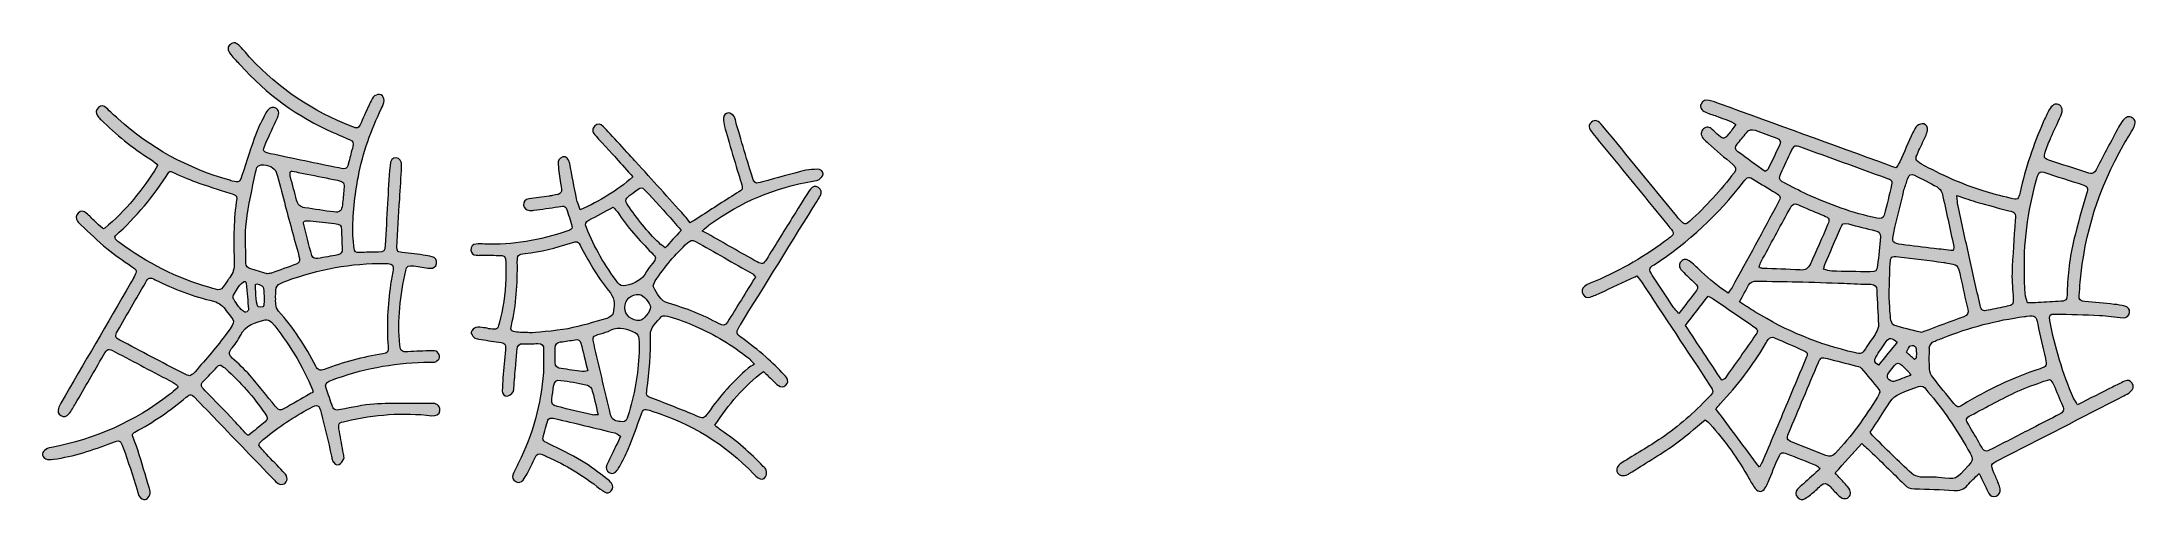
# Model space of a CAD drawing. Header units: centimetres. Extents: x 1 to 244, y -61 to -8.
import ezdxf

# ---------------------------------------------------------------- set-up
doc = ezdxf.new("R2010")
doc.units = ezdxf.units.CM
doc.header["$MEASUREMENT"] = 0
doc.layers.add('Screenshot 2022-06-20 at 20.24.09 v3\xa0Image', color=7, linetype='Continuous', lineweight=0)

msp = doc.modelspace()

# ---------------------------------------------------------------- hatches: boundary and pattern name
at = {"layer": 'Screenshot 2022-06-20 at 20.24.09 v3\xa0Image', "true_color": 0x000000, "transparency": 33554687}
h = msp.add_hatch(color=18, dxfattribs=at)
h.dxf.hatch_style = 2
edge = h.paths.add_edge_path()
edge.add_spline(control_points=[(25.88, -35.84), (25.81, -36.21), (25.98, -37.98), (26.08, -38.33), (26.14, -38.53), (26.79, -38.51), (26.82, -38.3), (26.88, -37.93), (26.89, -36.5), (26.75, -36.15), (26.68, -35.96), (25.91, -35.64), (25.88, -35.84)], knot_values=[0, 0, 0, 0, 1, 1, 1, 2, 2, 2, 3, 3, 3, 4, 4, 4, 4], degree=3, periodic=0)
edge = h.paths.add_edge_path()
edge.add_spline(control_points=[(24.46, -35.55), (23.86, -36.03), (23.6, -36.58), (23.32, -37.1), (23.25, -37.23), (23.26, -37.44), (23.34, -37.57), (23.7, -38.11), (24.01, -38.7), (24.63, -39.05), (24.71, -39.1), (24.82, -39.08), (24.88, -39.01), (24.97, -38.9), (25.06, -38.81), (25.05, -38.72), (24.98, -37.76), (24.89, -36.8), (24.78, -35.69), (24.77, -35.53), (24.58, -35.45), (24.46, -35.55)], knot_values=[0, 0, 0, 0, 1, 1, 1, 2, 2, 2, 3, 3, 3, 4, 4, 4, 5, 5, 5, 6, 6, 6, 7, 7, 7, 7], degree=3, periodic=0)
edge = h.paths.add_edge_path()
edge.add_spline(control_points=[(31.64, -28.49), (31.57, -28.49), (31.51, -28.52), (31.47, -28.58), (31.43, -28.66), (31.4, -28.7), (31.41, -28.74), (31.73, -29.99), (32.05, -31.24), (32.39, -32.48), (32.48, -32.81), (32.76, -32.89), (33.07, -32.84), (33.85, -32.7), (34.62, -32.57), (35.39, -32.42), (35.75, -32.35), (35.93, -32.11), (35.91, -31.74), (35.87, -31.01), (35.85, -30.29), (35.82, -29.57), (35.79, -28.92), (35.69, -28.85), (35.02, -28.79), (34.08, -28.7), (33.14, -28.58), (32.2, -28.49), (32.01, -28.47), (31.81, -28.48), (31.64, -28.49)], knot_values=[0, 0, 0, 0, 1, 1, 1, 2, 2, 2, 3, 3, 3, 4, 4, 4, 5, 5, 5, 6, 6, 6, 7, 7, 7, 8, 8, 8, 9, 9, 9, 10, 10, 10, 10], degree=3, periodic=0)
edge = h.paths.add_edge_path()
edge.add_spline(control_points=[(30.12, -22.72), (30, -22.7), (29.88, -22.8), (29.88, -22.92), (29.89, -23.15), (29.88, -23.29), (29.92, -23.42), (30.15, -24.31), (30.41, -25.19), (30.63, -26.08), (30.76, -26.6), (31.04, -26.89), (31.59, -26.96), (32.71, -27.11), (33.83, -27.31), (34.96, -27.45), (35.63, -27.53), (35.86, -27.31), (35.94, -26.61), (36, -26.01), (36.05, -25.41), (36.11, -24.82), (36.2, -24.09), (36.12, -23.95), (35.36, -23.78), (34.19, -23.52), (33.01, -23.3), (31.84, -23.06), (31.3, -22.95), (30.76, -22.85), (30.12, -22.72)], knot_values=[0, 0, 0, 0, 1, 1, 1, 2, 2, 2, 3, 3, 3, 4, 4, 4, 5, 5, 5, 6, 6, 6, 7, 7, 7, 8, 8, 8, 9, 9, 9, 10, 10, 10, 10], degree=3, periodic=0)
edge = h.paths.add_edge_path()
edge.add_spline(control_points=[(24.86, -53.24), (24.93, -53.32), (25.05, -53.33), (25.13, -53.26), (25.79, -52.73), (26.29, -52.33), (26.79, -51.92), (27.36, -51.44), (27.36, -51.39), (26.93, -50.75), (25.65, -48.85), (24.1, -47.19), (22.43, -45.63), (22.27, -45.47), (22.07, -45.36), (21.85, -45.21), (21.77, -45.16), (21.66, -45.17), (21.59, -45.24), (21.05, -45.8), (20.53, -46.32), (20.02, -46.85), (19.45, -47.45), (19.44, -47.54), (20.03, -48.16), (21.15, -49.33), (22.29, -50.47), (23.4, -51.64), (23.88, -52.14), (24.34, -52.67), (24.86, -53.24)], knot_values=[0, 0, 0, 0, 1, 1, 1, 2, 2, 2, 3, 3, 3, 4, 4, 4, 5, 5, 5, 6, 6, 6, 7, 7, 7, 8, 8, 8, 9, 9, 9, 10, 10, 10, 10], degree=3, periodic=0)
edge = h.paths.add_edge_path()
edge.add_spline(control_points=[(32.42, -48.39), (32.5, -48.34), (32.54, -48.23), (32.51, -48.14), (31.28, -45.14), (29.66, -42.58), (27.73, -40.21), (27.58, -40.03), (27.19, -39.88), (26.99, -39.94), (25.88, -40.28), (24.7, -40.5), (24.13, -41.75), (23.87, -42.32), (23.45, -42.82), (23.06, -43.32), (22.74, -43.73), (22.78, -44.02), (23.16, -44.37), (23.87, -45.01), (24.58, -45.65), (25.2, -46.37), (26.22, -47.53), (27.18, -48.75), (28.16, -49.95), (28.56, -50.44), (28.69, -50.5), (29.19, -50.22), (30.18, -49.66), (31.17, -49.09), (32.16, -48.53), (32.25, -48.48), (32.33, -48.43), (32.42, -48.39)], knot_values=[0, 0, 0, 0, 1, 1, 1, 2, 2, 2, 3, 3, 3, 4, 4, 4, 5, 5, 5, 6, 6, 6, 7, 7, 7, 8, 8, 8, 9, 9, 9, 10, 10, 10, 11, 11, 11, 11], degree=3, periodic=0)
edge = h.paths.add_edge_path()
edge.add_spline(control_points=[(27.15, -34.59), (27.18, -34.6), (27.21, -34.6), (27.23, -34.6), (27.5, -34.56), (27.62, -34.57), (27.73, -34.53), (28.69, -34.19), (29.64, -33.84), (30.58, -33.48), (31.05, -33.31), (31.02, -32.98), (30.9, -32.55), (30.32, -30.48), (29.77, -28.41), (29.21, -26.33), (28.9, -25.17), (28.61, -24.01), (28.27, -22.85), (28.1, -22.3), (27.29, -21.92), (26.54, -21.98), (25.99, -22.03), (25.95, -22.5), (25.87, -22.88), (25.49, -24.77), (25.03, -26.65), (24.81, -28.56), (24.63, -30.06), (24.74, -31.59), (24.74, -33.11), (24.74, -33.46), (24.76, -33.84), (25.17, -33.98), (25.87, -34.21), (26.58, -34.42), (27.15, -34.59)], knot_values=[0, 0, 0, 0, 1, 1, 1, 2, 2, 2, 3, 3, 3, 4, 4, 4, 5, 5, 5, 6, 6, 6, 7, 7, 7, 8, 8, 8, 9, 9, 9, 10, 10, 10, 11, 11, 11, 12, 12, 12, 12], degree=3, periodic=0)
edge = h.paths.add_edge_path()
edge.add_spline(control_points=[(18.15, -46.41), (18.22, -46.44), (18.29, -46.43), (18.34, -46.39), (18.53, -46.26), (18.74, -46.14), (18.89, -45.96), (20.12, -44.48), (21.42, -43.04), (22.55, -41.48), (23.68, -39.9), (23.48, -40.29), (22.48, -38.9), (22.11, -38.38), (21.69, -37.95), (21.01, -37.79), (18.65, -37.25), (16.41, -36.38), (14.25, -35.3), (13.6, -34.98), (13.5, -35), (13.12, -35.65), (12.03, -37.51), (10.96, -39.37), (9.89, -41.24), (9.54, -41.85), (9.57, -41.99), (10.16, -42.3), (12.59, -43.59), (15.03, -44.87), (17.47, -46.14), (17.67, -46.25), (17.89, -46.31), (18.15, -46.41)], knot_values=[0, 0, 0, 0, 1, 1, 1, 2, 2, 2, 3, 3, 3, 4, 4, 4, 5, 5, 5, 6, 6, 6, 7, 7, 7, 8, 8, 8, 9, 9, 9, 10, 10, 10, 11, 11, 11, 11], degree=3, periodic=0)
edge = h.paths.add_edge_path()
edge.add_spline(control_points=[(9.63, -30.21), (9.57, -30.27), (9.55, -30.36), (9.59, -30.44), (9.66, -30.58), (9.67, -30.63), (9.71, -30.67), (9.85, -30.79), (9.99, -30.92), (10.14, -31.03), (13.28, -33.35), (16.71, -35.08), (20.46, -36.16), (21.82, -36.55), (21.72, -36.79), (22.66, -35.35), (22.73, -35.24), (22.8, -35.13), (22.88, -35.03), (23.28, -34.55), (23.41, -34.02), (23.4, -33.37), (23.33, -31.03), (23.29, -28.68), (23.64, -26.35), (23.76, -25.54), (23.7, -25.49), (22.9, -25.25), (21.57, -24.84), (20.24, -24.44), (18.93, -23.97), (18, -23.63), (17.11, -23.2), (16.08, -22.76), (15.99, -22.72), (15.89, -22.75), (15.84, -22.83), (14.11, -25.58), (12.03, -28.04), (9.63, -30.21)], knot_values=[0, 0, 0, 0, 1, 1, 1, 2, 2, 2, 3, 3, 3, 4, 4, 4, 5, 5, 5, 6, 6, 6, 7, 7, 7, 8, 8, 8, 9, 9, 9, 10, 10, 10, 11, 11, 11, 12, 12, 12, 13, 13, 13, 13], degree=3, periodic=0)
edge = h.paths.add_edge_path()
edge.add_spline(control_points=[(28.2, -37.31), (28.22, -37.87), (28.11, -38.44), (28.54, -38.93), (30.25, -40.87), (31.66, -43), (32.84, -45.3), (33.07, -45.75), (33.36, -45.88), (33.84, -45.69), (36.03, -44.86), (38.28, -44.23), (40.61, -43.89), (41.17, -43.81), (41.29, -43.62), (41.24, -43.04), (41.03, -40.63), (41.18, -38.24), (41.51, -35.85), (41.59, -35.28), (41.72, -34.73), (41.8, -34.16), (41.89, -33.63), (41.77, -33.48), (41.24, -33.43), (41.11, -33.42), (40.98, -33.43), (40.85, -33.42), (36.95, -33.37), (33.17, -34.07), (29.51, -35.42), (28.19, -35.91), (28.2, -35.92), (28.2, -37.31)], knot_values=[0, 0, 0, 0, 1, 1, 1, 2, 2, 2, 3, 3, 3, 4, 4, 4, 5, 5, 5, 6, 6, 6, 7, 7, 7, 8, 8, 8, 9, 9, 9, 10, 10, 10, 11, 11, 11, 11], degree=3, periodic=0)
edge = h.paths.add_edge_path()
edge.add_spline(control_points=[(42.31, -31.92), (42.33, -32), (42.4, -32.06), (42.48, -32.08), (43.45, -32.2), (44.37, -32.31), (45.3, -32.44), (45.64, -32.48), (45.99, -32.54), (46.32, -32.63), (46.71, -32.73), (46.92, -33.01), (46.84, -33.41), (46.77, -33.82), (46.48, -34.01), (46.08, -33.97), (45.45, -33.9), (44.83, -33.79), (44.2, -33.7), (43.6, -33.63), (43.38, -33.71), (43.27, -34.22), (42.66, -37.09), (42.26, -39.97), (42.6, -42.9), (42.68, -43.58), (42.85, -43.68), (43.53, -43.64), (44.45, -43.59), (45.37, -43.55), (46.28, -43.53), (46.5, -43.53), (46.76, -43.54), (46.91, -43.67), (47.07, -43.81), (47.23, -44.1), (47.2, -44.3), (47.18, -44.49), (46.94, -44.71), (46.74, -44.81), (46.56, -44.9), (46.31, -44.85), (46.08, -44.85), (42.38, -44.88), (38.77, -45.47), (35.27, -46.72), (33.78, -47.26), (33.78, -47.25), (34.33, -48.68), (34.47, -49.03), (34.58, -49.4), (34.7, -49.75), (34.94, -50.43), (35.02, -50.47), (35.75, -50.34), (37.03, -50.12), (38.31, -49.78), (39.59, -49.71), (41.87, -49.59), (44.16, -49.63), (46.44, -49.63), (47, -49.64), (47.31, -50.04), (47.23, -50.48), (47.16, -50.89), (46.81, -51.11), (46.29, -51.05), (42.94, -50.66), (39.64, -50.91), (36.38, -51.67), (35.44, -51.89), (35.41, -51.93), (35.58, -52.87), (35.75, -53.74), (35.9, -54.61), (36.05, -55.49), (36.08, -55.67), (36.18, -55.9), (36.11, -56.04), (35.98, -56.3), (35.78, -56.6), (35.54, -56.71), (35.2, -56.86), (34.95, -56.58), (34.8, -56.28), (34.72, -56.11), (34.71, -55.91), (34.67, -55.73), (34.28, -54.07), (33.92, -52.4), (33.48, -50.74), (33.22, -49.73), (33.07, -49.7), (32.18, -50.18), (30.31, -51.2), (28.53, -52.35), (26.89, -53.71), (26.72, -53.86), (26.55, -54), (26.39, -54.16), (26.35, -54.2), (26.32, -54.27), (26.28, -54.38), (26.25, -54.45), (26.26, -54.53), (26.31, -54.59), (26.57, -54.89), (26.84, -55.22), (27.13, -55.53), (27.76, -56.19), (28.42, -56.84), (29.05, -57.51), (29.24, -57.71), (29.45, -57.95), (29.51, -58.21), (29.56, -58.4), (29.46, -58.73), (29.31, -58.86), (29.16, -59), (28.84, -59.05), (28.64, -58.99), (28.42, -58.92), (28.23, -58.7), (28.06, -58.52), (25.83, -56.22), (23.61, -53.91), (21.39, -51.6), (20.55, -50.73), (19.72, -49.86), (18.87, -49), (18.41, -48.53), (18.32, -48.51), (17.85, -48.91), (16, -50.47), (14.01, -51.81), (11.88, -52.96), (11.8, -53), (11.74, -53.07), (11.65, -53.16), (11.59, -53.22), (11.58, -53.3), (11.6, -53.37), (11.81, -53.92), (12.04, -54.46), (12.22, -55.02), (12.68, -56.49), (13.13, -57.98), (13.57, -59.47), (13.64, -59.7), (13.7, -59.99), (13.62, -60.21), (13.54, -60.44), (13.31, -60.74), (13.1, -60.78), (12.89, -60.82), (12.56, -60.62), (12.41, -60.43), (12.25, -60.22), (12.24, -59.9), (12.15, -59.63), (11.62, -58), (11.12, -56.37), (10.54, -54.76), (10.2, -53.83), (10.11, -53.84), (9.21, -54.19), (7.03, -55.04), (4.8, -55.78), (2.46, -56.1), (1.69, -56.21), (1.3, -56.06), (1.2, -55.61), (1.11, -55.21), (1.51, -54.87), (2.23, -54.73), (7.28, -53.78), (11.83, -51.72), (15.91, -48.61), (16.2, -48.39), (16.47, -48.13), (16.8, -47.85), (16.89, -47.76), (16.88, -47.62), (16.79, -47.54), (16.61, -47.4), (16.47, -47.29), (16.31, -47.2), (14.07, -46.01), (11.82, -44.83), (9.57, -43.65), (8.76, -43.23), (8.73, -43.23), (8.25, -44.05), (7.16, -45.92), (6.09, -47.79), (5.01, -49.65), (4.77, -50.06), (4.53, -50.47), (4.24, -50.85), (4.01, -51.17), (3.66, -51.24), (3.31, -51.04), (2.99, -50.85), (2.93, -50.54), (3.03, -50.21), (3.09, -50), (3.2, -49.8), (3.31, -49.61), (6, -44.97), (8.7, -40.34), (11.39, -35.7), (11.53, -35.46), (11.67, -35.21), (11.8, -34.95), (12.19, -34.22), (12.17, -34.21), (11.51, -33.75), (10.54, -33.08), (9.56, -32.43), (8.65, -31.69), (7.6, -30.82), (6.63, -29.86), (5.63, -28.94), (5.49, -28.81), (5.36, -28.66), (5.25, -28.51), (5.02, -28.18), (5.02, -27.86), (5.32, -27.57), (5.63, -27.28), (5.97, -27.31), (6.26, -27.57), (6.62, -27.88), (6.94, -28.24), (7.28, -28.57), (7.54, -28.82), (7.81, -29.05), (8.13, -29.33), (8.2, -29.4), (8.31, -29.4), (8.39, -29.34), (10.84, -27.29), (12.79, -24.9), (14.47, -22.15), (14.52, -22.07), (14.5, -21.96), (14.42, -21.89), (14.13, -21.67), (13.89, -21.46), (13.62, -21.29), (11.57, -20), (9.71, -18.47), (7.98, -16.78), (7.85, -16.64), (7.7, -16.51), (7.59, -16.36), (7.32, -15.98), (7.36, -15.62), (7.67, -15.34), (8, -15.04), (8.31, -15.14), (8.6, -15.4), (9.04, -15.81), (9.47, -16.23), (9.92, -16.63), (13.67, -20.05), (18.01, -22.39), (22.88, -23.78), (22.97, -23.81), (23.06, -23.84), (23.15, -23.86), (23.97, -24.05), (24.04, -24), (24.3, -23.21), (24.83, -21.58), (25.34, -19.95), (25.93, -18.35), (26.22, -17.55), (26.65, -16.81), (27.02, -16.04), (27.05, -15.97), (27.09, -15.91), (27.13, -15.85), (27.46, -15.38), (27.79, -15.23), (28.14, -15.39), (28.56, -15.59), (28.67, -15.95), (28.41, -16.53), (27.96, -17.55), (27.46, -18.54), (27.02, -19.56), (26.65, -20.43), (26.7, -20.5), (27.62, -20.7), (30.25, -21.26), (32.89, -21.82), (35.52, -22.35), (36.43, -22.53), (36.49, -22.46), (36.69, -21.62), (36.84, -21.03), (36.97, -20.44), (37.15, -19.87), (37.28, -19.45), (37.16, -19.21), (36.77, -19.05), (36.16, -18.8), (35.54, -18.54), (34.93, -18.27), (30.75, -16.43), (27.13, -13.8), (24.08, -10.4), (23.72, -10), (23.33, -9.62), (23, -9.2), (22.58, -8.67), (22.59, -8.33), (22.95, -8.03), (23.3, -7.74), (23.67, -7.8), (24.1, -8.27), (24.51, -8.71), (24.89, -9.18), (25.29, -9.62), (28.58, -13.19), (32.52, -15.78), (37.01, -17.55), (37.71, -17.82), (37.78, -17.78), (38.09, -17.11), (38.45, -16.33), (38.79, -15.55), (39.15, -14.77), (39.29, -14.49), (39.44, -14.18), (39.67, -13.99), (39.85, -13.85), (40.23, -13.76), (40.42, -13.86), (40.62, -13.95), (40.78, -14.31), (40.77, -14.54), (40.77, -14.84), (40.6, -15.15), (40.47, -15.43), (39.25, -17.95), (38.32, -20.57), (37.78, -23.33), (37.35, -25.54), (37.1, -27.77), (37.15, -30.03), (37.17, -30.57), (37.24, -31.11), (37.28, -31.64), (37.31, -32.03), (37.5, -32.18), (37.91, -32.16), (38.64, -32.11), (39.37, -32.12), (40.1, -32.09), (40.77, -32.06), (40.86, -31.98), (40.9, -31.31), (40.99, -29.7), (41.06, -28.08), (41.16, -26.47), (41.24, -25.01), (41.33, -23.56), (41.45, -22.1), (41.5, -21.43), (41.75, -21.15), (42.15, -21.17), (42.57, -21.2), (42.82, -21.55), (42.8, -22.17), (42.74, -23.43), (42.64, -24.69), (42.57, -25.96), (42.46, -27.82), (42.35, -29.69), (42.24, -31.56), (42.24, -31.65), (42.27, -31.75), (42.31, -31.92)], knot_values=[0, 0, 0, 0, 1, 1, 1, 2, 2, 2, 3, 3, 3, 4, 4, 4, 5, 5, 5, 6, 6, 6, 7, 7, 7, 8, 8, 8, 9, 9, 9, 10, 10, 10, 11, 11, 11, 12, 12, 12, 13, 13, 13, 14, 14, 14, 15, 15, 15, 16, 16, 16, 17, 17, 17, 18, 18, 18, 19, 19, 19, 20, 20, 20, 21, 21, 21, 22, 22, 22, 23, 23, 23, 24, 24, 24, 25, 25, 25, 26, 26, 26, 27, 27, 27, 28, 28, 28, 29, 29, 29, 30, 30, 30, 31, 31, 31, 32, 32, 32, 33, 33, 33, 34, 34, 34, 35, 35, 35, 36, 36, 36, 37, 37, 37, 38, 38, 38, 39, 39, 39, 40, 40, 40, 41, 41, 41, 42, 42, 42, 43, 43, 43, 44, 44, 44, 45, 45, 45, 46, 46, 46, 47, 47, 47, 48, 48, 48, 49, 49, 49, 50, 50, 50, 51, 51, 51, 52, 52, 52, 53, 53, 53, 54, 54, 54, 55, 55, 55, 56, 56, 56, 57, 57, 57, 58, 58, 58, 59, 59, 59, 60, 60, 60, 61, 61, 61, 62, 62, 62, 63, 63, 63, 64, 64, 64, 65, 65, 65, 66, 66, 66, 67, 67, 67, 68, 68, 68, 69, 69, 69, 70, 70, 70, 71, 71, 71, 72, 72, 72, 73, 73, 73, 74, 74, 74, 75, 75, 75, 76, 76, 76, 77, 77, 77, 78, 78, 78, 79, 79, 79, 80, 80, 80, 81, 81, 81, 82, 82, 82, 83, 83, 83, 84, 84, 84, 85, 85, 85, 86, 86, 86, 87, 87, 87, 88, 88, 88, 89, 89, 89, 90, 90, 90, 91, 91, 91, 92, 92, 92, 93, 93, 93, 94, 94, 94, 95, 95, 95, 96, 96, 96, 97, 97, 97, 98, 98, 98, 99, 99, 99, 100, 100, 100, 101, 101, 101, 102, 102, 102, 103, 103, 103, 104, 104, 104, 105, 105, 105, 106, 106, 106, 107, 107, 107, 108, 108, 108, 109, 109, 109, 110, 110, 110, 111, 111, 111, 112, 112, 112, 113, 113, 113, 114, 114, 114, 115, 115, 115, 116, 116, 116, 117, 117, 117, 118, 118, 118, 119, 119, 119, 120, 120, 120, 121, 121, 121, 122, 122, 122, 123, 123, 123, 124, 124, 124, 125, 125, 125, 126, 126, 126, 127, 127, 127, 128, 128, 128, 128], degree=3, periodic=0)
h = msp.add_hatch(color=18, dxfattribs=at)
h.dxf.hatch_style = 2
edge = h.paths.add_edge_path()
edge.add_spline(control_points=[(218.07, -44.53), (218.14, -44.48), (218.2, -44.43), (218.27, -44.39), (218.28, -44.2), (218.32, -44.01), (218.3, -43.83), (218.26, -43.5), (218.4, -43.03), (217.97, -42.93), (217.49, -42.81), (217.39, -43.29), (217.15, -43.7), (217.46, -43.98), (217.76, -44.25), (218.07, -44.53)], knot_values=[0, 0, 0, 0, 1, 1, 1, 2, 2, 2, 3, 3, 3, 4, 4, 4, 5, 5, 5, 5], degree=3, periodic=0)
edge = h.paths.add_edge_path()
edge.add_spline(control_points=[(216.08, -42.54), (215.42, -41.98), (215.17, -41.96), (214.79, -42.47), (214.36, -43.06), (213.98, -43.67), (213.6, -44.28), (213.39, -44.61), (213.38, -44.92), (213.91, -45.19), (214.64, -44.31), (215.36, -43.42), (216.08, -42.54)], knot_values=[0, 0, 0, 0, 1, 1, 1, 2, 2, 2, 3, 3, 3, 4, 4, 4, 4], degree=3, periodic=0)
edge = h.paths.add_edge_path()
edge.add_spline(control_points=[(217.65, -46.36), (217.47, -46.09), (217.42, -45.97), (217.33, -45.89), (216.09, -44.71), (216.26, -44.56), (215.07, -46.11), (214.95, -46.26), (214.91, -46.63), (215.01, -46.76), (215.15, -46.94), (215.5, -47.13), (215.7, -47.08), (216.32, -46.91), (216.92, -46.64), (217.65, -46.36)], knot_values=[0, 0, 0, 0, 1, 1, 1, 2, 2, 2, 3, 3, 3, 4, 4, 4, 5, 5, 5, 5], degree=3, periodic=0)
edge = h.paths.add_edge_path()
edge.add_spline(control_points=[(200.77, -22.76), (200.95, -22.61), (201.08, -22.55), (201.13, -22.45), (201.59, -21.52), (202.04, -20.57), (202.48, -19.62), (202.66, -19.24), (202.47, -19.03), (202.12, -18.9), (201.29, -18.6), (200.45, -18.29), (199.62, -17.98), (199.22, -17.83), (198.89, -17.92), (198.61, -18.27), (198.26, -18.72), (197.9, -19.16), (197.53, -19.59), (197.24, -19.93), (197.29, -20.23), (197.63, -20.48), (198.68, -21.24), (199.73, -22), (200.77, -22.76)], knot_values=[0, 0, 0, 0, 1, 1, 1, 2, 2, 2, 3, 3, 3, 4, 4, 4, 5, 5, 5, 6, 6, 6, 7, 7, 7, 8, 8, 8, 8], degree=3, periodic=0)
edge = h.paths.add_edge_path()
edge.add_spline(control_points=[(207.56, -34.07), (207.9, -34.16), (208.19, -34.29), (208.49, -34.3), (209.98, -34.34), (211.47, -34.37), (212.96, -34.37), (213.66, -34.38), (213.72, -34.32), (213.81, -33.64), (213.94, -32.54), (214.02, -31.44), (214.13, -30.33), (214.17, -29.89), (213.95, -29.71), (213.56, -29.62), (212.51, -29.37), (211.47, -29.1), (210.43, -28.84), (209.84, -28.7), (209.74, -28.77), (209.5, -29.34), (208.9, -30.74), (208.3, -32.13), (207.71, -33.53), (207.65, -33.67), (207.63, -33.82), (207.56, -34.07)], knot_values=[0, 0, 0, 0, 1, 1, 1, 2, 2, 2, 3, 3, 3, 4, 4, 4, 5, 5, 5, 6, 6, 6, 7, 7, 7, 8, 8, 8, 9, 9, 9, 9], degree=3, periodic=0)
edge = h.paths.add_edge_path()
edge.add_spline(control_points=[(200.07, -33.86), (200.29, -33.93), (200.37, -33.98), (200.46, -33.99), (201.92, -34.05), (203.37, -34.08), (204.83, -34.17), (205.42, -34.21), (205.79, -34.01), (206.02, -33.47), (206.68, -31.96), (207.37, -30.47), (208.02, -28.95), (208.3, -28.28), (208.23, -28.15), (207.57, -27.87), (206.7, -27.5), (205.82, -27.14), (204.94, -26.76), (204.07, -26.38), (204.03, -26.38), (203.55, -27.25), (202.47, -29.23), (201.4, -31.21), (200.33, -33.19), (200.23, -33.38), (200.17, -33.58), (200.07, -33.86)], knot_values=[0, 0, 0, 0, 1, 1, 1, 2, 2, 2, 3, 3, 3, 4, 4, 4, 5, 5, 5, 6, 6, 6, 7, 7, 7, 8, 8, 8, 9, 9, 9, 9], degree=3, periodic=0)
edge = h.paths.add_edge_path()
edge.add_spline(control_points=[(195.76, -46.94), (195.99, -46.83), (196.07, -46.81), (196.1, -46.77), (197.3, -45.07), (198.53, -43.37), (199.7, -41.65), (200.02, -41.17), (199.91, -41.03), (199.37, -40.66), (197.83, -39.61), (196.29, -38.56), (194.75, -37.51), (194.6, -37.41), (194.43, -37.34), (194.18, -37.21), (193.3, -38.35), (192.43, -39.47), (191.55, -40.6), (192.99, -42.77), (194.37, -44.84), (195.76, -46.94)], knot_values=[0, 0, 0, 0, 1, 1, 1, 2, 2, 2, 3, 3, 3, 4, 4, 4, 5, 5, 5, 6, 6, 6, 7, 7, 7, 7], degree=3, periodic=0)
edge = h.paths.add_edge_path()
edge.add_spline(control_points=[(222.58, -31.93), (222.62, -31.64), (222.66, -31.54), (222.64, -31.45), (222.19, -29.38), (221.76, -27.31), (221.28, -25.25), (221.21, -24.98), (220.95, -24.69), (220.7, -24.55), (219.85, -24.06), (218.96, -23.64), (218.09, -23.19), (217.68, -22.98), (217.44, -23.12), (217.31, -23.55), (217.17, -24), (216.99, -24.44), (216.87, -24.9), (216.46, -26.56), (216.04, -28.21), (215.68, -29.88), (215.44, -30.95), (215.55, -31.08), (216.62, -31.22), (217.87, -31.4), (219.13, -31.53), (220.38, -31.68), (221.09, -31.77), (221.81, -31.84), (222.58, -31.93)], knot_values=[0, 0, 0, 0, 1, 1, 1, 2, 2, 2, 3, 3, 3, 4, 4, 4, 5, 5, 5, 6, 6, 6, 7, 7, 7, 8, 8, 8, 9, 9, 9, 10, 10, 10, 10], degree=3, periodic=0)
edge = h.paths.add_edge_path()
edge.add_spline(control_points=[(233.75, -46.86), (233.44, -46.96), (233.26, -47.01), (233.08, -47.07), (232.07, -47.45), (231.03, -47.75), (230.06, -48.22), (228.23, -49.09), (226.44, -50.04), (224.66, -51), (223.99, -51.36), (224, -51.48), (224.37, -52.12), (224.82, -52.89), (225.28, -53.65), (225.71, -54.42), (226.2, -55.29), (226.24, -55.32), (227.1, -54.88), (228.65, -54.09), (230.2, -53.29), (231.75, -52.49), (232.79, -51.96), (233.84, -51.42), (234.88, -50.88), (235.29, -50.66), (235.49, -50.41), (235.24, -49.89), (234.86, -49.09), (234.57, -48.25), (234.21, -47.44), (234.11, -47.21), (233.89, -47.03), (233.75, -46.86)], knot_values=[0, 0, 0, 0, 1, 1, 1, 2, 2, 2, 3, 3, 3, 4, 4, 4, 5, 5, 5, 6, 6, 6, 7, 7, 7, 8, 8, 8, 9, 9, 9, 10, 10, 10, 11, 11, 11, 11], degree=3, periodic=0)
edge = h.paths.add_edge_path()
edge.add_spline(control_points=[(222.98, -25.53), (223.05, -26.09), (223.06, -26.43), (223.13, -26.76), (223.55, -28.71), (223.99, -30.65), (224.42, -32.6), (224.84, -34.48), (225.25, -36.36), (225.69, -38.24), (225.84, -38.9), (225.96, -38.96), (226.61, -38.83), (227.35, -38.69), (228.1, -38.53), (228.84, -38.37), (229.49, -38.23), (229.55, -38.16), (229.52, -37.48), (229.48, -36.5), (229.35, -35.52), (229.39, -34.54), (229.46, -32.49), (229.62, -30.44), (229.76, -28.39), (229.82, -27.54), (229.81, -27.51), (229, -27.3), (227.81, -26.99), (226.62, -26.68), (225.43, -26.34), (224.68, -26.12), (223.94, -25.85), (222.98, -25.53)], knot_values=[0, 0, 0, 0, 1, 1, 1, 2, 2, 2, 3, 3, 3, 4, 4, 4, 5, 5, 5, 6, 6, 6, 7, 7, 7, 8, 8, 8, 9, 9, 9, 10, 10, 10, 11, 11, 11, 11], degree=3, periodic=0)
edge = h.paths.add_edge_path()
edge.add_spline(control_points=[(215.44, -24.31), (215.61, -23.73), (215.16, -23.64), (214.78, -23.5), (211.48, -22.3), (208.18, -21.1), (204.87, -19.91), (204.23, -19.67), (204.16, -19.69), (203.85, -20.33), (203.41, -21.21), (203.01, -22.1), (202.61, -22.99), (202.34, -23.6), (202.38, -23.74), (202.96, -24.05), (203.83, -24.51), (204.7, -24.96), (205.59, -25.38), (208.21, -26.6), (210.91, -27.56), (213.74, -28.16), (214.14, -28.24), (214.46, -28.23), (214.58, -27.81), (214.88, -26.64), (215.16, -25.47), (215.44, -24.31)], knot_values=[0, 0, 0, 0, 1, 1, 1, 2, 2, 2, 3, 3, 3, 4, 4, 4, 5, 5, 5, 6, 6, 6, 7, 7, 7, 8, 8, 8, 9, 9, 9, 9], degree=3, periodic=0)
edge = h.paths.add_edge_path()
edge.add_spline(control_points=[(215.17, -37.48), (215.22, -38.23), (215.23, -39), (215.32, -39.75), (215.35, -40.04), (215.5, -40.49), (215.69, -40.56), (216.71, -40.89), (217.76, -41.13), (218.8, -41.39), (218.91, -41.42), (219.05, -41.35), (219.17, -41.31), (220.71, -40.73), (222.25, -40.15), (223.79, -39.58), (224.22, -39.42), (224.37, -39.18), (224.25, -38.71), (223.95, -37.48), (223.7, -36.23), (223.43, -35), (223.12, -33.55), (223.12, -33.55), (221.68, -33.33), (221.61, -33.32), (221.55, -33.3), (221.49, -33.29), (219.73, -33.07), (217.98, -32.84), (216.22, -32.63), (215.41, -32.54), (215.31, -32.62), (215.27, -33.4), (215.19, -34.75), (215.14, -37.47), (215.17, -37.48)], knot_values=[0, 0, 0, 0, 1, 1, 1, 2, 2, 2, 3, 3, 3, 4, 4, 4, 5, 5, 5, 6, 6, 6, 7, 7, 7, 8, 8, 8, 9, 9, 9, 10, 10, 10, 11, 11, 11, 12, 12, 12, 12], degree=3, periodic=0)
edge = h.paths.add_edge_path()
edge.add_spline(control_points=[(214.07, -48.31), (214.03, -48.2), (214.03, -48.09), (213.97, -48.02), (213.29, -47.19), (212.62, -46.35), (211.91, -45.55), (211.76, -45.38), (211.46, -45.33), (211.22, -45.27), (210.15, -44.98), (209.07, -44.72), (208, -44.44), (207.32, -44.26), (207.22, -44.27), (206.97, -44.87), (205.8, -47.61), (204.64, -50.35), (203.5, -53.1), (203.24, -53.72), (203.31, -53.87), (203.92, -54.12), (205.21, -54.64), (206.52, -55.14), (207.81, -55.65), (208.23, -55.82), (208.57, -55.8), (208.91, -55.43), (210.76, -53.42), (212.39, -51.24), (213.79, -48.9), (213.9, -48.71), (213.98, -48.5), (214.07, -48.31)], knot_values=[0, 0, 0, 0, 1, 1, 1, 2, 2, 2, 3, 3, 3, 4, 4, 4, 5, 5, 5, 6, 6, 6, 7, 7, 7, 8, 8, 8, 9, 9, 9, 10, 10, 10, 11, 11, 11, 11], degree=3, periodic=0)
edge = h.paths.add_edge_path()
edge.add_spline(control_points=[(200.12, -57.02), (200.29, -56.69), (200.44, -56.43), (200.56, -56.16), (201.56, -53.8), (202.56, -51.44), (203.56, -49.08), (204.21, -47.53), (204.86, -45.99), (205.51, -44.44), (205.76, -43.83), (205.73, -43.73), (205.18, -43.48), (204.09, -42.99), (202.98, -42.52), (201.88, -42.03), (201.57, -41.89), (201.33, -41.96), (201.14, -42.23), (201.03, -42.39), (200.94, -42.55), (200.84, -42.72), (199.36, -45.24), (197.59, -47.55), (195.58, -49.67), (195.39, -49.87), (195.22, -50.1), (195.08, -50.27), (196.77, -52.53), (198.4, -54.72), (200.12, -57.02)], knot_values=[0, 0, 0, 0, 1, 1, 1, 2, 2, 2, 3, 3, 3, 4, 4, 4, 5, 5, 5, 6, 6, 6, 7, 7, 7, 8, 8, 8, 9, 9, 9, 10, 10, 10, 10], degree=3, periodic=0)
edge = h.paths.add_edge_path()
edge.add_spline(control_points=[(212.96, -52.96), (213.08, -53.13), (213.14, -53.28), (213.25, -53.39), (214.75, -54.85), (216.23, -56.33), (217.76, -57.76), (218.01, -57.99), (218.42, -58.12), (218.78, -58.16), (219.47, -58.22), (220.17, -58.15), (220.87, -58.21), (223.1, -58.42), (222.76, -58.56), (224.35, -56.81), (224.89, -56.22), (224.91, -56.12), (224.52, -55.4), (223.21, -53), (221.72, -50.72), (219.94, -48.64), (219.01, -47.56), (219.28, -47.36), (217.59, -48.02), (215.67, -48.76), (215.67, -48.74), (214.58, -50.5), (214.07, -51.34), (213.51, -52.14), (212.96, -52.96)], knot_values=[0, 0, 0, 0, 1, 1, 1, 2, 2, 2, 3, 3, 3, 4, 4, 4, 5, 5, 5, 6, 6, 6, 7, 7, 7, 8, 8, 8, 9, 9, 9, 10, 10, 10, 10], degree=3, periodic=0)
edge = h.paths.add_edge_path()
edge.add_spline(control_points=[(231.18, -37.97), (231.48, -37.97), (231.79, -37.98), (232.09, -37.96), (232.98, -37.92), (233.86, -37.85), (234.75, -37.81), (235.68, -37.78), (235.76, -37.72), (235.78, -36.76), (235.82, -34.69), (236.08, -32.65), (236.56, -30.64), (236.98, -28.86), (237.52, -27.1), (238.02, -25.33), (238.21, -24.65), (238.19, -24.5), (237.6, -24.31), (236.1, -23.81), (234.58, -23.34), (233.08, -22.85), (232.73, -22.74), (232.53, -22.85), (232.4, -23.16), (232.33, -23.33), (232.28, -23.51), (232.23, -23.7), (231.2, -27.39), (230.69, -31.15), (230.84, -34.98), (230.88, -35.94), (230.76, -36.94), (231.18, -37.97)], knot_values=[0, 0, 0, 0, 1, 1, 1, 2, 2, 2, 3, 3, 3, 4, 4, 4, 5, 5, 5, 6, 6, 6, 7, 7, 7, 8, 8, 8, 9, 9, 9, 10, 10, 10, 11, 11, 11, 11], degree=3, periodic=0)
edge = h.paths.add_edge_path()
edge.add_spline(control_points=[(219.81, -43.29), (219.81, -44.08), (219.78, -44.87), (219.83, -45.66), (219.85, -45.98), (220.01, -46.34), (220.21, -46.6), (221, -47.62), (221.83, -48.62), (222.66, -49.63), (223.05, -50.1), (223.15, -50.12), (223.69, -49.79), (226.51, -48.04), (229.48, -46.65), (232.63, -45.62), (233.44, -45.35), (233.45, -45.27), (233.25, -44.44), (232.94, -43.11), (232.63, -41.79), (232.36, -40.46), (232.16, -39.48), (232.11, -39.42), (231.12, -39.53), (231.02, -39.54), (230.93, -39.56), (230.84, -39.57), (227.58, -39.99), (224.44, -40.82), (221.4, -42.04), (220.98, -42.2), (220.55, -42.33), (220.17, -42.55), (219.94, -42.7), (219.74, -43.27), (219.81, -43.29)], knot_values=[0, 0, 0, 0, 1, 1, 1, 2, 2, 2, 3, 3, 3, 4, 4, 4, 5, 5, 5, 6, 6, 6, 7, 7, 7, 8, 8, 8, 9, 9, 9, 10, 10, 10, 11, 11, 11, 12, 12, 12, 12], degree=3, periodic=0)
edge = h.paths.add_edge_path()
edge.add_spline(control_points=[(197.82, -37.85), (198.45, -38.27), (199.02, -38.66), (199.6, -39.01), (203.19, -41.22), (207.03, -42.81), (211.15, -43.74), (211.95, -43.92), (211.97, -43.93), (212.41, -43.29), (212.83, -42.66), (213.27, -42.04), (213.66, -41.38), (213.81, -41.13), (213.92, -40.79), (213.91, -40.5), (213.87, -39.17), (213.77, -37.85), (213.72, -36.52), (213.7, -36.04), (213.51, -35.84), (213.03, -35.83), (211.99, -35.81), (210.95, -35.75), (209.9, -35.71), (208.1, -35.65), (206.29, -35.59), (204.49, -35.54), (202.94, -35.5), (201.38, -35.49), (199.83, -35.45), (199.42, -35.45), (199.08, -35.53), (198.87, -35.92), (198.54, -36.53), (198.21, -37.13), (197.82, -37.85)], knot_values=[0, 0, 0, 0, 1, 1, 1, 2, 2, 2, 3, 3, 3, 4, 4, 4, 5, 5, 5, 6, 6, 6, 7, 7, 7, 8, 8, 8, 9, 9, 9, 10, 10, 10, 11, 11, 11, 12, 12, 12, 12], degree=3, periodic=0)
edge = h.paths.add_edge_path()
edge.add_spline(control_points=[(190.77, -39.21), (191.52, -38.25), (192.17, -37.4), (192.83, -36.55), (193.09, -36.21), (192.9, -35.96), (192.66, -35.72), (192.16, -35.24), (191.64, -34.77), (191.16, -34.27), (190.76, -33.86), (190.75, -33.48), (191.04, -33.18), (191.33, -32.87), (191.73, -32.87), (192.14, -33.21), (192.58, -33.58), (192.98, -33.99), (193.4, -34.37), (194.36, -35.25), (195.31, -36.12), (196.49, -36.84), (196.67, -36.61), (196.84, -36.43), (196.95, -36.21), (198.74, -32.93), (200.53, -29.64), (202.3, -26.34), (202.64, -25.71), (202.59, -25.59), (201.96, -25.21), (201.14, -24.72), (200.33, -24.23), (199.52, -23.73), (198.88, -23.33), (198.76, -23.33), (198.27, -23.96), (195.35, -27.74), (191.93, -30.96), (187.92, -33.56), (187.27, -33.98), (187.26, -34.07), (187.71, -34.77), (188.53, -36.02), (189.35, -37.26), (190.18, -38.5), (190.31, -38.7), (190.49, -38.88), (190.77, -39.21)], knot_values=[0, 0, 0, 0, 1, 1, 1, 2, 2, 2, 3, 3, 3, 4, 4, 4, 5, 5, 5, 6, 6, 6, 7, 7, 7, 8, 8, 8, 9, 9, 9, 10, 10, 10, 11, 11, 11, 12, 12, 12, 13, 13, 13, 14, 14, 14, 15, 15, 15, 16, 16, 16, 16], degree=3, periodic=0)
edge = h.paths.add_edge_path()
edge.add_spline(control_points=[(236.99, -49.79), (238.39, -49.07), (239.71, -48.4), (241.04, -47.73), (241.49, -47.5), (241.95, -47.29), (242.41, -47.06), (242.78, -46.88), (243.09, -46.98), (243.32, -47.3), (243.54, -47.62), (243.46, -48), (243.09, -48.3), (242.87, -48.48), (242.62, -48.62), (242.36, -48.75), (237.51, -51.24), (232.66, -53.73), (227.81, -56.22), (226.89, -56.69), (226.88, -56.7), (227.29, -57.67), (227.47, -58.08), (227.65, -58.48), (227.81, -58.89), (227.89, -59.1), (227.96, -59.31), (228, -59.53), (228.07, -59.92), (227.89, -60.22), (227.53, -60.36), (227.19, -60.5), (226.88, -60.35), (226.71, -60.06), (226.47, -59.66), (226.3, -59.21), (226.09, -58.78), (225.95, -58.48), (225.8, -58.18), (225.58, -57.74), (225.06, -58.26), (224.61, -58.65), (224.24, -59.1), (223.81, -59.63), (223.3, -59.75), (222.65, -59.71), (221.13, -59.62), (219.61, -59.56), (218.09, -59.53), (217.6, -59.53), (217.25, -59.37), (216.92, -59.03), (215.52, -57.65), (214.11, -56.28), (212.69, -54.91), (212.49, -54.71), (212.27, -54.54), (211.97, -54.27), (210.94, -55.42), (209.96, -56.51), (208.91, -57.69), (209.3, -58.13), (209.66, -58.52), (210.01, -58.91), (210.12, -59.03), (210.22, -59.14), (210.33, -59.27), (210.76, -59.79), (210.8, -60.21), (210.44, -60.5), (210.09, -60.79), (209.65, -60.69), (209.2, -60.22), (208.87, -59.88), (208.54, -59.54), (208.22, -59.18), (207.9, -58.84), (207.59, -58.81), (207.24, -59.15), (206.85, -59.52), (206.43, -59.86), (206.02, -60.21), (205.82, -60.37), (205.62, -60.52), (205.4, -60.65), (205.09, -60.84), (204.8, -60.81), (204.55, -60.53), (204.27, -60.22), (204.28, -59.88), (204.52, -59.58), (204.71, -59.34), (204.98, -59.15), (205.21, -58.93), (205.84, -58.37), (206.48, -57.81), (207.17, -57.19), (206.94, -57), (206.82, -56.86), (206.66, -56.8), (205.55, -56.34), (204.43, -55.9), (203.3, -55.47), (202.71, -55.24), (202.6, -55.28), (202.35, -55.85), (201.92, -56.81), (201.53, -57.78), (201.12, -58.74), (201.02, -58.97), (200.93, -59.22), (200.79, -59.42), (200.45, -59.93), (200, -59.96), (199.63, -59.49), (199.36, -59.14), (199.15, -58.74), (198.93, -58.35), (197.63, -56.09), (196.15, -53.96), (194.4, -52.02), (194.24, -51.84), (194.04, -51.69), (193.85, -51.52), (192.62, -52.53), (191.49, -53.56), (190.24, -54.43), (188.56, -55.6), (186.78, -56.66), (185.04, -57.76), (184.99, -57.8), (184.93, -57.83), (184.88, -57.86), (184.32, -58.1), (183.9, -58.03), (183.68, -57.67), (183.44, -57.28), (183.62, -56.85), (184.17, -56.51), (185.7, -55.55), (187.28, -54.66), (188.77, -53.64), (190.77, -52.28), (192.57, -50.68), (194.24, -48.92), (194.83, -48.3), (194.84, -48.24), (194.38, -47.54), (191.74, -43.54), (189.1, -39.54), (186.45, -35.55), (186.3, -35.32), (186.11, -35.11), (185.9, -34.86), (185.63, -34.98), (185.4, -35.07), (185.18, -35.18), (183.83, -35.81), (182.49, -36.45), (181.14, -37.08), (180.93, -37.17), (180.72, -37.23), (180.51, -37.31), (180.15, -37.44), (179.87, -37.3), (179.69, -37.01), (179.49, -36.67), (179.55, -36.32), (179.85, -36.07), (180.05, -35.91), (180.28, -35.79), (180.51, -35.7), (183.59, -34.46), (186.45, -32.84), (189.13, -30.88), (189.28, -30.77), (189.44, -30.66), (189.59, -30.54), (190.26, -30.01), (190.28, -29.93), (189.74, -29.27), (187.8, -26.88), (185.85, -24.5), (183.9, -22.12), (182.88, -20.87), (181.85, -19.62), (180.83, -18.36), (180.3, -17.71), (180.27, -17.38), (180.65, -17.05), (181.06, -16.7), (181.42, -16.81), (181.98, -17.49), (184.83, -20.97), (187.69, -24.45), (190.54, -27.94), (190.66, -28.08), (190.78, -28.23), (190.91, -28.37), (191.42, -28.96), (191.5, -28.99), (192.05, -28.5), (193.95, -26.81), (195.64, -24.92), (197.19, -22.9), (197.49, -22.51), (197.4, -22.24), (197.04, -21.94), (196.08, -21.15), (195.15, -20.33), (194.22, -19.52), (194.01, -19.33), (193.78, -19.14), (193.61, -18.92), (193.28, -18.49), (193.3, -18.12), (193.63, -17.82), (193.99, -17.49), (194.33, -17.62), (194.65, -17.88), (194.92, -18.11), (195.16, -18.36), (195.42, -18.59), (195.94, -19.02), (196.04, -19.02), (196.5, -18.48), (196.8, -18.12), (197.07, -17.75), (197.39, -17.33), (196.73, -16.81), (195.99, -16.69), (195.33, -16.42), (194.86, -16.23), (194.36, -16.1), (193.9, -15.9), (193.38, -15.66), (193.2, -15.3), (193.35, -14.94), (193.54, -14.5), (193.92, -14.45), (194.31, -14.53), (194.71, -14.62), (195.1, -14.76), (195.49, -14.9), (202.01, -17.27), (208.54, -19.65), (215.06, -22.02), (215.33, -22.12), (215.6, -22.2), (215.97, -22.32), (216.11, -22.1), (216.27, -21.88), (216.38, -21.63), (216.89, -20.51), (217.38, -19.37), (217.89, -18.25), (218.02, -17.96), (218.17, -17.65), (218.4, -17.46), (218.59, -17.3), (218.93, -17.2), (219.16, -17.25), (219.49, -17.33), (219.65, -17.65), (219.59, -18), (219.54, -18.25), (219.45, -18.49), (219.35, -18.72), (219.07, -19.33), (218.77, -19.92), (218.5, -20.53), (218.12, -21.36), (218.15, -21.46), (218.91, -21.89), (221.18, -23.16), (223.56, -24.22), (226.05, -25), (227.07, -25.32), (228.12, -25.58), (229.16, -25.85), (230.07, -26.07), (230.13, -26.05), (230.33, -25.15), (230.95, -22.35), (231.86, -19.65), (233.01, -17.04), (233.22, -16.57), (233.43, -16.11), (233.67, -15.66), (234.01, -15.04), (234.39, -14.83), (234.77, -15), (235.23, -15.2), (235.33, -15.65), (235.04, -16.32), (234.66, -17.16), (234.26, -17.98), (233.89, -18.83), (233.65, -19.38), (233.43, -19.94), (233.24, -20.51), (233.04, -21.11), (233.09, -21.25), (233.66, -21.45), (235.2, -21.96), (236.74, -22.43), (238.27, -22.95), (238.84, -23.14), (239, -22.78), (239.2, -22.41), (240.04, -20.81), (240.88, -19.21), (241.74, -17.62), (241.89, -17.34), (242.06, -17.07), (242.25, -16.82), (242.57, -16.41), (242.98, -16.31), (243.32, -16.52), (243.67, -16.74), (243.76, -17.15), (243.51, -17.62), (243.13, -18.31), (242.7, -18.98), (242.3, -19.67), (239.49, -24.62), (237.77, -29.91), (237.29, -35.6), (237.25, -36.1), (237.22, -36.61), (237.17, -37.11), (237.12, -37.6), (237.34, -37.8), (237.81, -37.84), (238.95, -37.92), (240.08, -38.03), (241.22, -38.15), (241.63, -38.19), (242.04, -38.26), (242.44, -38.35), (242.82, -38.44), (243.05, -38.72), (243, -39.11), (242.94, -39.51), (242.66, -39.74), (242.26, -39.7), (241.34, -39.63), (240.43, -39.47), (239.52, -39.43), (237.81, -39.35), (236.09, -39.3), (234.38, -39.28), (233.76, -39.27), (233.65, -39.42), (233.77, -40.04), (234.35, -43.14), (235.25, -46.14), (236.52, -49.02), (236.63, -49.27), (236.81, -49.49), (236.99, -49.79)], knot_values=[0, 0, 0, 0, 1, 1, 1, 2, 2, 2, 3, 3, 3, 4, 4, 4, 5, 5, 5, 6, 6, 6, 7, 7, 7, 8, 8, 8, 9, 9, 9, 10, 10, 10, 11, 11, 11, 12, 12, 12, 13, 13, 13, 14, 14, 14, 15, 15, 15, 16, 16, 16, 17, 17, 17, 18, 18, 18, 19, 19, 19, 20, 20, 20, 21, 21, 21, 22, 22, 22, 23, 23, 23, 24, 24, 24, 25, 25, 25, 26, 26, 26, 27, 27, 27, 28, 28, 28, 29, 29, 29, 30, 30, 30, 31, 31, 31, 32, 32, 32, 33, 33, 33, 34, 34, 34, 35, 35, 35, 36, 36, 36, 37, 37, 37, 38, 38, 38, 39, 39, 39, 40, 40, 40, 41, 41, 41, 42, 42, 42, 43, 43, 43, 44, 44, 44, 45, 45, 45, 46, 46, 46, 47, 47, 47, 48, 48, 48, 49, 49, 49, 50, 50, 50, 51, 51, 51, 52, 52, 52, 53, 53, 53, 54, 54, 54, 55, 55, 55, 56, 56, 56, 57, 57, 57, 58, 58, 58, 59, 59, 59, 60, 60, 60, 61, 61, 61, 62, 62, 62, 63, 63, 63, 64, 64, 64, 65, 65, 65, 66, 66, 66, 67, 67, 67, 68, 68, 68, 69, 69, 69, 70, 70, 70, 71, 71, 71, 72, 72, 72, 73, 73, 73, 74, 74, 74, 75, 75, 75, 76, 76, 76, 77, 77, 77, 78, 78, 78, 79, 79, 79, 80, 80, 80, 81, 81, 81, 82, 82, 82, 83, 83, 83, 84, 84, 84, 85, 85, 85, 86, 86, 86, 87, 87, 87, 88, 88, 88, 89, 89, 89, 90, 90, 90, 91, 91, 91, 92, 92, 92, 93, 93, 93, 94, 94, 94, 95, 95, 95, 96, 96, 96, 97, 97, 97, 98, 98, 98, 99, 99, 99, 100, 100, 100, 101, 101, 101, 102, 102, 102, 103, 103, 103, 104, 104, 104, 105, 105, 105, 106, 106, 106, 107, 107, 107, 108, 108, 108, 109, 109, 109, 110, 110, 110, 111, 111, 111, 112, 112, 112, 113, 113, 113, 114, 114, 114, 115, 115, 115, 116, 116, 116, 117, 117, 117, 118, 118, 118, 119, 119, 119, 120, 120, 120, 120], degree=3, periodic=0)
h = msp.add_hatch(color=18, dxfattribs=at)
h.dxf.hatch_style = 2
edge = h.paths.add_edge_path()
edge.add_spline(control_points=[(68.65, -38.53), (68.66, -39.4), (69.44, -40.07), (70.4, -40.02), (70.8, -40), (71.65, -38.94), (71.64, -38.48), (71.63, -38.02), (70.75, -37), (70.35, -37), (69.32, -36.99), (68.65, -37.59), (68.65, -38.53)], knot_values=[0, 0, 0, 0, 1, 1, 1, 2, 2, 2, 3, 3, 3, 4, 4, 4, 4], degree=3, periodic=0)
edge = h.paths.add_edge_path()
edge.add_spline(control_points=[(64.36, -45.87), (64.07, -44.7), (63.83, -43.67), (63.56, -42.64), (63.48, -42.34), (63.25, -42.18), (62.9, -42.25), (62.35, -42.35), (61.79, -42.44), (61.22, -42.51), (60.81, -42.56), (60.6, -42.78), (60.59, -43.19), (60.58, -43.75), (60.58, -44.32), (60.59, -44.89), (60.59, -45.36), (60.87, -45.55), (61.3, -45.6), (62.11, -45.7), (62.92, -45.83), (63.73, -45.93), (63.88, -45.95), (64.03, -45.9), (64.36, -45.87)], knot_values=[0, 0, 0, 0, 1, 1, 1, 2, 2, 2, 3, 3, 3, 4, 4, 4, 5, 5, 5, 6, 6, 6, 7, 7, 7, 8, 8, 8, 8], degree=3, periodic=0)
edge = h.paths.add_edge_path()
edge.add_spline(control_points=[(65.57, -50.96), (65.3, -49.86), (65.09, -48.88), (64.81, -47.92), (64.74, -47.71), (64.39, -47.52), (64.14, -47.47), (63.18, -47.26), (62.22, -47.09), (61.25, -46.96), (60.68, -46.89), (60.5, -47.06), (60.41, -47.62), (60.33, -48.12), (60.27, -48.62), (60.21, -49.12), (60.15, -49.68), (60.25, -49.84), (60.84, -49.99), (62.19, -50.33), (63.55, -50.64), (64.91, -50.96), (65.05, -50.99), (65.21, -50.96), (65.57, -50.96)], knot_values=[0, 0, 0, 0, 1, 1, 1, 2, 2, 2, 3, 3, 3, 4, 4, 4, 5, 5, 5, 6, 6, 6, 7, 7, 7, 8, 8, 8, 8], degree=3, periodic=0)
edge = h.paths.add_edge_path()
edge.add_spline(control_points=[(75.17, -29.6), (75.01, -29.4), (74.87, -29.19), (74.7, -29.01), (73.63, -27.8), (72.55, -26.6), (71.46, -25.41), (70.5, -24.35), (70.66, -24.45), (69.6, -25.26), (69.44, -25.37), (69.29, -25.48), (69.14, -25.6), (68.68, -26.01), (68.65, -26.1), (69.01, -26.64), (70.06, -28.22), (71.24, -29.71), (72.62, -31.03), (72.81, -31.22), (73.04, -31.38), (73.32, -31.61), (73.94, -30.93), (74.51, -30.31), (75.17, -29.6)], knot_values=[0, 0, 0, 0, 1, 1, 1, 2, 2, 2, 3, 3, 3, 4, 4, 4, 5, 5, 5, 6, 6, 6, 7, 7, 7, 8, 8, 8, 8], degree=3, periodic=0)
edge = h.paths.add_edge_path()
edge.add_spline(control_points=[(67.32, -26.9), (66.31, -27.43), (65.4, -27.93), (64.47, -28.4), (64.07, -28.61), (64.04, -28.87), (64.2, -29.26), (65.13, -31.56), (66.36, -33.68), (67.86, -35.66), (68.09, -35.97), (68.36, -36.08), (68.76, -35.98), (69.78, -35.73), (70.67, -35.35), (71.18, -34.34), (71.35, -34.01), (71.62, -33.73), (71.85, -33.42), (72.33, -32.78), (72.34, -32.73), (71.77, -32.17), (70.3, -30.72), (68.95, -29.17), (67.81, -27.45), (67.69, -27.27), (67.52, -27.13), (67.32, -26.9)], knot_values=[0, 0, 0, 0, 1, 1, 1, 2, 2, 2, 3, 3, 3, 4, 4, 4, 5, 5, 5, 6, 6, 6, 7, 7, 7, 8, 8, 8, 9, 9, 9, 9], degree=3, periodic=0)
edge = h.paths.add_edge_path()
edge.add_spline(control_points=[(70.3, -43.74), (70.3, -43.2), (70.34, -42.66), (70.28, -42.13), (70.26, -41.88), (70.09, -41.53), (69.9, -41.45), (68.98, -41.06), (68.05, -40.58), (67.01, -41.16), (66.65, -41.36), (66.23, -41.44), (65.84, -41.56), (64.88, -41.86), (64.87, -41.86), (65.09, -42.8), (65.68, -45.33), (66.27, -47.86), (66.87, -50.38), (66.93, -50.63), (66.98, -50.88), (67.07, -51.11), (67.29, -51.71), (67.87, -51.69), (68.35, -51.77), (68.79, -51.84), (68.91, -51.44), (69.01, -51.1), (69.74, -48.7), (70.23, -46.26), (70.3, -43.74)], knot_values=[0, 0, 0, 0, 1, 1, 1, 2, 2, 2, 3, 3, 3, 4, 4, 4, 5, 5, 5, 6, 6, 6, 7, 7, 7, 8, 8, 8, 9, 9, 9, 10, 10, 10, 10], degree=3, periodic=0)
edge = h.paths.add_edge_path()
edge.add_spline(control_points=[(83.78, -34.99), (83.63, -34.8), (83.58, -34.67), (83.47, -34.62), (81.27, -33.36), (79.06, -32.12), (76.85, -30.86), (76.47, -30.65), (76.21, -30.75), (75.92, -31.02), (74.51, -32.36), (73.25, -33.82), (72.18, -35.44), (72.05, -35.64), (71.9, -35.98), (71.98, -36.13), (72.41, -36.88), (72.74, -37.76), (73.71, -38.03), (75.76, -38.61), (77.74, -39.38), (79.6, -40.42), (80, -40.65), (80.3, -40.62), (80.56, -40.21), (81.62, -38.48), (82.69, -36.76), (83.78, -34.99)], knot_values=[0, 0, 0, 0, 1, 1, 1, 2, 2, 2, 3, 3, 3, 4, 4, 4, 5, 5, 5, 6, 6, 6, 7, 7, 7, 8, 8, 8, 9, 9, 9, 9], degree=3, periodic=0)
edge = h.paths.add_edge_path()
edge.add_spline(control_points=[(83.68, -45.09), (83.3, -44.7), (83.17, -44.52), (83.01, -44.38), (81.1, -42.89), (79.05, -41.64), (76.82, -40.67), (75.87, -40.26), (74.88, -39.91), (73.88, -39.58), (73.58, -39.48), (73.04, -39.41), (72.91, -39.57), (72.37, -40.2), (71.61, -40.77), (71.62, -41.71), (71.66, -43.84), (71.53, -45.95), (71.22, -48.06), (71.12, -48.79), (71.2, -48.79), (71.9, -49.06), (73.58, -49.7), (75.26, -50.36), (76.92, -51.06), (77.77, -51.41), (77.77, -51.46), (78.31, -50.71), (79.66, -48.81), (81.17, -47.07), (82.94, -45.55), (83.13, -45.39), (83.37, -45.28), (83.68, -45.09)], knot_values=[0, 0, 0, 0, 1, 1, 1, 2, 2, 2, 3, 3, 3, 4, 4, 4, 5, 5, 5, 6, 6, 6, 7, 7, 7, 8, 8, 8, 9, 9, 9, 10, 10, 10, 11, 11, 11, 11], degree=3, periodic=0)
edge = h.paths.add_edge_path()
edge.add_spline(control_points=[(57.83, -41.45), (57.84, -41.46), (60.68, -41.24), (62.07, -40.97), (63.59, -40.67), (65.07, -40.22), (66.56, -39.79), (66.86, -39.7), (67.3, -39.41), (67.32, -39.18), (67.4, -38.39), (67.58, -37.56), (66.98, -36.83), (65.63, -35.21), (64.57, -33.42), (63.61, -31.55), (63.22, -30.79), (63.2, -30.79), (62.36, -31.06), (60.64, -31.61), (58.9, -32.06), (57.1, -32.27), (56.27, -32.36), (56.2, -32.43), (56.2, -33.26), (56.23, -35.73), (56.09, -38.19), (55.51, -40.61), (55.37, -41.19), (55.49, -41.31), (56.13, -41.37), (56.69, -41.41), (57.26, -41.42), (57.83, -41.45)], knot_values=[0, 0, 0, 0, 1, 1, 1, 2, 2, 2, 3, 3, 3, 4, 4, 4, 5, 5, 5, 6, 6, 6, 7, 7, 7, 8, 8, 8, 9, 9, 9, 10, 10, 10, 11, 11, 11, 11], degree=3, periodic=0)
edge = h.paths.add_edge_path()
edge.add_spline(control_points=[(63.5, -27.21), (65.78, -26.18), (67.73, -24.99), (69.59, -23.39), (68.91, -22.63), (68.29, -21.92), (67.67, -21.22), (67.42, -20.94), (65.4, -18.79), (65.17, -18.49), (64.9, -18.16), (64.82, -17.81), (65.19, -17.48), (65.51, -17.2), (65.82, -17.2), (66.19, -17.58), (66.87, -18.29), (69.27, -20.9), (69.93, -21.63), (71.83, -23.73), (73.72, -25.82), (75.6, -27.92), (75.82, -28.16), (75.99, -28.42), (76.22, -28.72), (76.59, -28.49), (76.82, -28.34), (77.05, -28.2), (78.57, -27.22), (80.07, -26.23), (81.61, -25.28), (82.36, -24.82), (82.37, -24.86), (82.12, -24.03), (81.68, -22.57), (80.61, -19.02), (80.21, -17.56), (80.12, -17.26), (80.1, -16.93), (80.1, -16.62), (80.09, -16.25), (80.33, -15.97), (80.66, -15.97), (80.89, -15.97), (81.18, -16.17), (81.33, -16.37), (81.48, -16.59), (81.49, -16.91), (81.57, -17.18), (81.98, -18.58), (83, -22.08), (83.46, -23.46), (83.7, -24.21), (83.81, -24.19), (84.59, -23.97), (86.27, -23.49), (87.95, -23.04), (89.64, -22.61), (90.06, -22.51), (90.52, -22.51), (90.96, -22.5), (91.32, -22.49), (91.63, -22.68), (91.62, -23.03), (91.62, -23.26), (91.39, -23.53), (91.19, -23.68), (91, -23.82), (90.71, -23.82), (90.46, -23.86), (86.08, -24.63), (82.07, -26.29), (78.47, -28.91), (78.25, -29.07), (78.05, -29.27), (77.61, -29.66), (77.88, -29.79), (78.08, -29.88), (78.27, -29.99), (80.17, -31.07), (82.07, -32.15), (83.98, -33.22), (84.56, -33.55), (84.69, -33.51), (85.06, -32.94), (86.06, -31.35), (87.03, -29.76), (88.02, -28.17), (88.26, -27.79), (89.88, -25.12), (90.17, -24.79), (90.4, -24.51), (90.72, -24.35), (91.09, -24.62), (91.42, -24.87), (91.5, -25.18), (91.31, -25.54), (91.19, -25.76), (91.06, -25.98), (90.93, -26.2), (88.43, -30.21), (84.54, -36.51), (82.05, -40.52), (81.98, -40.63), (81.92, -40.74), (81.86, -40.85), (81.54, -41.45), (81.57, -41.53), (82.1, -41.95), (83.08, -42.7), (84.07, -43.44), (85.01, -44.24), (85.75, -44.88), (86.42, -45.61), (87.12, -46.31), (87.23, -46.42), (87.33, -46.55), (87.41, -46.68), (87.6, -46.98), (87.61, -47.27), (87.31, -47.53), (87.03, -47.78), (86.73, -47.77), (86.45, -47.57), (86.19, -47.39), (85.98, -47.14), (85.76, -46.92), (85.44, -46.62), (85.12, -46.31), (84.73, -45.93), (82.43, -47.65), (80.67, -49.76), (79.08, -52.16), (79.36, -52.39), (79.56, -52.58), (79.79, -52.73), (81.59, -53.94), (83.21, -55.36), (84.7, -56.93), (84.83, -57.06), (85.03, -57.2), (85.05, -57.36), (85.09, -57.62), (85.08, -57.94), (84.96, -58.15), (84.77, -58.46), (84.41, -58.44), (84.11, -58.27), (83.92, -58.17), (83.77, -57.99), (83.62, -57.83), (80.31, -54.35), (76.34, -51.95), (71.77, -50.51), (71.68, -50.48), (71.6, -50.43), (71.51, -50.41), (70.86, -50.24), (70.78, -50.3), (70.54, -50.94), (70.05, -52.28), (69.58, -53.63), (69.05, -54.95), (68.78, -55.63), (68.4, -56.26), (68.06, -56.9), (67.98, -57.07), (67.88, -57.24), (67.76, -57.38), (67.52, -57.67), (67.24, -57.89), (66.86, -57.64), (66.54, -57.44), (66.38, -57.13), (66.56, -56.75), (66.76, -56.32), (66.98, -55.89), (67.19, -55.47), (67.51, -54.81), (67.82, -54.16), (68.17, -53.42), (67.9, -53.27), (67.71, -53.1), (67.49, -53.05), (65.18, -52.48), (62.87, -51.93), (60.56, -51.39), (59.91, -51.24), (59.8, -51.33), (59.61, -51.97), (59.51, -52.33), (59.41, -52.7), (59.31, -53.06), (59.06, -53.89), (59.09, -53.92), (59.84, -54.3), (61.12, -54.94), (62.41, -55.55), (63.63, -56.28), (64.67, -56.89), (65.61, -57.65), (66.59, -58.36), (66.79, -58.51), (66.98, -58.69), (67.13, -58.89), (67.34, -59.18), (67.34, -59.48), (67.08, -59.76), (66.86, -59.99), (66.6, -60.06), (66.31, -59.89), (66.12, -59.78), (65.94, -59.65), (65.77, -59.52), (63.87, -58.01), (61.82, -56.76), (59.6, -55.77), (59.43, -55.69), (59.26, -55.61), (59.08, -55.54), (58.69, -55.39), (58.43, -55.5), (58.25, -55.9), (57.96, -56.54), (57.65, -57.16), (57.33, -57.78), (57.2, -58.03), (57.06, -58.29), (56.88, -58.51), (56.66, -58.78), (56.34, -58.87), (56.03, -58.69), (55.69, -58.5), (55.54, -58.2), (55.73, -57.81), (55.94, -57.38), (56.14, -56.95), (56.35, -56.53), (58, -53.22), (58.93, -49.72), (59.22, -46.05), (59.28, -45.17), (59.23, -44.27), (59.25, -43.39), (59.26, -42.91), (59.05, -42.68), (58.57, -42.7), (58, -42.71), (57.42, -42.72), (56.85, -42.71), (56.4, -42.69), (56.22, -42.93), (56.18, -43.33), (56.12, -43.96), (56.07, -44.59), (56.01, -45.23), (55.94, -46.11), (55.87, -46.99), (55.8, -47.88), (55.78, -48.03), (55.79, -48.24), (55.7, -48.33), (55.51, -48.52), (55.28, -48.76), (55.04, -48.78), (54.7, -48.81), (54.46, -48.53), (54.46, -48.17), (54.46, -47.66), (54.5, -47.15), (54.54, -46.65), (54.63, -45.58), (54.74, -44.51), (54.82, -43.43), (54.87, -42.7), (54.81, -42.66), (54.06, -42.54), (53.28, -42.43), (52.5, -42.3), (51.72, -42.17), (51.53, -42.14), (51.31, -42.1), (51.19, -41.99), (51.03, -41.82), (50.82, -41.54), (50.86, -41.37), (50.92, -41.15), (51.18, -40.89), (51.4, -40.83), (51.69, -40.75), (52.03, -40.83), (52.34, -40.86), (52.59, -40.89), (52.84, -40.97), (53.09, -41), (53.82, -41.1), (53.92, -41.05), (54.1, -40.36), (54.54, -38.67), (54.8, -36.95), (54.87, -35.2), (54.89, -34.57), (54.88, -33.93), (54.87, -33.3), (54.84, -32.57), (54.76, -32.49), (54.02, -32.48), (53.32, -32.46), (52.62, -32.47), (51.92, -32.47), (51.76, -32.47), (51.61, -32.48), (51.45, -32.46), (51.09, -32.43), (50.85, -32.24), (50.82, -31.87), (50.8, -31.45), (51.05, -31.21), (51.44, -31.16), (51.75, -31.12), (52.07, -31.15), (52.39, -31.16), (55.66, -31.3), (58.83, -30.73), (61.92, -29.69), (62.62, -29.45), (62.65, -29.36), (62.41, -28.64), (62.29, -28.28), (62.16, -27.92), (62.06, -27.55), (61.81, -26.73), (61.77, -26.71), (60.93, -26.85), (59.99, -27), (59.05, -27.12), (58.11, -27.25), (57.95, -27.27), (57.79, -27.27), (57.63, -27.26), (57.24, -27.24), (56.96, -27.04), (56.92, -26.64), (56.89, -26.23), (57.14, -26), (57.54, -25.94), (58.32, -25.83), (59.1, -25.72), (59.89, -25.61), (60.01, -25.59), (60.14, -25.58), (60.26, -25.55), (61.4, -25.35), (61.43, -25.29), (61.22, -24.11), (61.09, -23.39), (61.01, -22.67), (60.92, -21.95), (60.86, -21.51), (61.04, -21.2), (61.47, -21.07), (61.81, -20.97), (62.18, -21.33), (62.27, -21.83), (62.54, -23.2), (62.78, -24.57), (63.07, -25.93), (63.15, -26.32), (63.32, -26.69), (63.5, -27.21)], knot_values=[0, 0, 0, 0, 1, 1, 1, 2, 2, 2, 3, 3, 3, 4, 4, 4, 5, 5, 5, 6, 6, 6, 7, 7, 7, 8, 8, 8, 9, 9, 9, 10, 10, 10, 11, 11, 11, 12, 12, 12, 13, 13, 13, 14, 14, 14, 15, 15, 15, 16, 16, 16, 17, 17, 17, 18, 18, 18, 19, 19, 19, 20, 20, 20, 21, 21, 21, 22, 22, 22, 23, 23, 23, 24, 24, 24, 25, 25, 25, 26, 26, 26, 27, 27, 27, 28, 28, 28, 29, 29, 29, 30, 30, 30, 31, 31, 31, 32, 32, 32, 33, 33, 33, 34, 34, 34, 35, 35, 35, 36, 36, 36, 37, 37, 37, 38, 38, 38, 39, 39, 39, 40, 40, 40, 41, 41, 41, 42, 42, 42, 43, 43, 43, 44, 44, 44, 45, 45, 45, 46, 46, 46, 47, 47, 47, 48, 48, 48, 49, 49, 49, 50, 50, 50, 51, 51, 51, 52, 52, 52, 53, 53, 53, 54, 54, 54, 55, 55, 55, 56, 56, 56, 57, 57, 57, 58, 58, 58, 59, 59, 59, 60, 60, 60, 61, 61, 61, 62, 62, 62, 63, 63, 63, 64, 64, 64, 65, 65, 65, 66, 66, 66, 67, 67, 67, 68, 68, 68, 69, 69, 69, 70, 70, 70, 71, 71, 71, 72, 72, 72, 73, 73, 73, 74, 74, 74, 75, 75, 75, 76, 76, 76, 77, 77, 77, 78, 78, 78, 79, 79, 79, 80, 80, 80, 81, 81, 81, 82, 82, 82, 83, 83, 83, 84, 84, 84, 85, 85, 85, 86, 86, 86, 87, 87, 87, 88, 88, 88, 89, 89, 89, 90, 90, 90, 91, 91, 91, 92, 92, 92, 93, 93, 93, 94, 94, 94, 95, 95, 95, 96, 96, 96, 97, 97, 97, 98, 98, 98, 99, 99, 99, 100, 100, 100, 101, 101, 101, 102, 102, 102, 103, 103, 103, 104, 104, 104, 105, 105, 105, 106, 106, 106, 107, 107, 107, 108, 108, 108, 109, 109, 109, 110, 110, 110, 111, 111, 111, 112, 112, 112, 113, 113, 113, 114, 114, 114, 115, 115, 115, 116, 116, 116, 117, 117, 117, 118, 118, 118, 119, 119, 119, 120, 120, 120, 121, 121, 121, 122, 122, 122, 123, 123, 123, 123], degree=3, periodic=0)

# ---------------------------------------------------------------- linework, layer by layer
at = {"layer": 'Screenshot 2022-06-20 at 20.24.09 v3\xa0Image'}
for points, knots in [([(42.31, -31.92), (42.33, -32), (42.4, -32.06), (42.48, -32.08), (43.45, -32.2), (44.37, -32.31), (45.3, -32.44), (45.64, -32.48), (45.99, -32.54), (46.32, -32.63), (46.71, -32.73), (46.92, -33.01), (46.84, -33.41), (46.77, -33.82), (46.48, -34.01), (46.08, -33.97), (45.45, -33.9), (44.83, -33.79), (44.2, -33.7), (43.6, -33.63), (43.38, -33.71), (43.27, -34.22), (42.66, -37.09), (42.26, -39.97), (42.6, -42.9), (42.68, -43.58), (42.85, -43.68), (43.53, -43.64), (44.45, -43.59), (45.37, -43.55), (46.28, -43.53), (46.5, -43.53), (46.76, -43.54), (46.91, -43.67), (47.07, -43.81), (47.23, -44.1), (47.2, -44.3), (47.18, -44.49), (46.94, -44.71), (46.74, -44.81), (46.56, -44.9), (46.31, -44.85), (46.08, -44.85), (42.38, -44.88), (38.77, -45.47), (35.27, -46.72), (33.78, -47.26), (33.78, -47.25), (34.33, -48.68), (34.47, -49.03), (34.58, -49.4), (34.7, -49.75), (34.94, -50.43), (35.02, -50.47), (35.75, -50.34), (37.03, -50.12), (38.31, -49.78), (39.59, -49.71), (41.87, -49.59), (44.16, -49.63), (46.44, -49.63), (47, -49.64), (47.31, -50.04), (47.23, -50.48), (47.16, -50.89), (46.81, -51.11), (46.29, -51.05), (42.94, -50.66), (39.64, -50.91), (36.38, -51.67), (35.44, -51.89), (35.41, -51.93), (35.58, -52.87), (35.75, -53.74), (35.9, -54.61), (36.05, -55.49), (36.08, -55.67), (36.18, -55.9), (36.11, -56.04), (35.98, -56.3), (35.78, -56.6), (35.54, -56.71), (35.2, -56.86), (34.95, -56.58), (34.8, -56.28), (34.72, -56.11), (34.71, -55.91), (34.67, -55.73), (34.28, -54.07), (33.92, -52.4), (33.48, -50.74), (33.22, -49.73), (33.07, -49.7), (32.18, -50.18), (30.31, -51.2), (28.53, -52.35), (26.89, -53.71), (26.72, -53.86), (26.55, -54), (26.39, -54.16), (26.35, -54.2), (26.32, -54.27), (26.28, -54.38), (26.25, -54.45), (26.26, -54.53), (26.31, -54.59), (26.57, -54.89), (26.84, -55.22), (27.13, -55.53), (27.76, -56.19), (28.42, -56.84), (29.05, -57.51), (29.24, -57.71), (29.45, -57.95), (29.51, -58.21), (29.56, -58.4), (29.46, -58.73), (29.31, -58.86), (29.16, -59), (28.84, -59.05), (28.64, -58.99), (28.42, -58.92), (28.23, -58.7), (28.06, -58.52), (25.83, -56.22), (23.61, -53.91), (21.39, -51.6), (20.55, -50.73), (19.72, -49.86), (18.87, -49), (18.41, -48.53), (18.32, -48.51), (17.85, -48.91), (16, -50.47), (14.01, -51.81), (11.88, -52.96), (11.8, -53), (11.74, -53.07), (11.65, -53.16), (11.59, -53.22), (11.58, -53.3), (11.6, -53.37), (11.81, -53.92), (12.04, -54.46), (12.22, -55.02), (12.68, -56.49), (13.13, -57.98), (13.57, -59.47), (13.64, -59.7), (13.7, -59.99), (13.62, -60.21), (13.54, -60.44), (13.31, -60.74), (13.1, -60.78), (12.89, -60.82), (12.56, -60.62), (12.41, -60.43), (12.25, -60.22), (12.24, -59.9), (12.15, -59.63), (11.62, -58), (11.12, -56.37), (10.54, -54.76), (10.2, -53.83), (10.11, -53.84), (9.21, -54.19), (7.03, -55.04), (4.8, -55.78), (2.46, -56.1), (1.69, -56.21), (1.3, -56.06), (1.2, -55.61), (1.11, -55.21), (1.51, -54.87), (2.23, -54.73), (7.28, -53.78), (11.83, -51.72), (15.91, -48.61), (16.2, -48.39), (16.47, -48.13), (16.8, -47.85), (16.89, -47.76), (16.88, -47.62), (16.79, -47.54), (16.61, -47.4), (16.47, -47.29), (16.31, -47.2), (14.07, -46.01), (11.82, -44.83), (9.57, -43.65), (8.76, -43.23), (8.73, -43.23), (8.25, -44.05), (7.16, -45.92), (6.09, -47.79), (5.01, -49.65), (4.77, -50.06), (4.53, -50.47), (4.24, -50.85), (4.01, -51.17), (3.66, -51.24), (3.31, -51.04), (2.99, -50.85), (2.93, -50.54), (3.03, -50.21), (3.09, -50), (3.2, -49.8), (3.31, -49.61), (6, -44.97), (8.7, -40.34), (11.39, -35.7), (11.53, -35.46), (11.67, -35.21), (11.8, -34.95), (12.19, -34.22), (12.17, -34.21), (11.51, -33.75), (10.54, -33.08), (9.56, -32.43), (8.65, -31.69), (7.6, -30.82), (6.63, -29.86), (5.63, -28.94), (5.49, -28.81), (5.36, -28.66), (5.25, -28.51), (5.02, -28.18), (5.02, -27.86), (5.32, -27.57), (5.63, -27.28), (5.97, -27.31), (6.26, -27.57), (6.62, -27.88), (6.94, -28.24), (7.28, -28.57), (7.54, -28.82), (7.81, -29.05), (8.13, -29.33), (8.2, -29.4), (8.31, -29.4), (8.39, -29.34), (10.84, -27.29), (12.79, -24.9), (14.47, -22.15), (14.52, -22.07), (14.5, -21.96), (14.42, -21.89), (14.13, -21.67), (13.89, -21.46), (13.62, -21.29), (11.57, -20), (9.71, -18.47), (7.98, -16.78), (7.85, -16.64), (7.7, -16.51), (7.59, -16.36), (7.32, -15.98), (7.36, -15.62), (7.67, -15.34), (8, -15.04), (8.31, -15.14), (8.6, -15.4), (9.04, -15.81), (9.47, -16.23), (9.92, -16.63), (13.67, -20.05), (18.01, -22.39), (22.88, -23.78), (22.97, -23.81), (23.06, -23.84), (23.15, -23.86), (23.97, -24.05), (24.04, -24), (24.3, -23.21), (24.83, -21.58), (25.34, -19.95), (25.93, -18.35), (26.22, -17.55), (26.65, -16.81), (27.02, -16.04), (27.05, -15.97), (27.09, -15.91), (27.13, -15.85), (27.46, -15.38), (27.79, -15.23), (28.14, -15.39), (28.56, -15.59), (28.67, -15.95), (28.41, -16.53), (27.96, -17.55), (27.46, -18.54), (27.02, -19.56), (26.65, -20.43), (26.7, -20.5), (27.62, -20.7), (30.25, -21.26), (32.89, -21.82), (35.52, -22.35), (36.43, -22.53), (36.49, -22.46), (36.69, -21.62), (36.84, -21.03), (36.97, -20.44), (37.15, -19.87), (37.28, -19.45), (37.16, -19.21), (36.77, -19.05), (36.16, -18.8), (35.54, -18.54), (34.93, -18.27), (30.75, -16.43), (27.13, -13.8), (24.08, -10.4), (23.72, -10), (23.33, -9.62), (23, -9.2), (22.58, -8.67), (22.59, -8.33), (22.95, -8.03), (23.3, -7.74), (23.67, -7.8), (24.1, -8.27), (24.51, -8.71), (24.89, -9.18), (25.29, -9.62), (28.58, -13.19), (32.52, -15.78), (37.01, -17.55), (37.71, -17.82), (37.78, -17.78), (38.09, -17.11), (38.45, -16.33), (38.79, -15.55), (39.15, -14.77), (39.29, -14.49), (39.44, -14.18), (39.67, -13.99), (39.85, -13.85), (40.23, -13.76), (40.42, -13.86), (40.62, -13.95), (40.78, -14.31), (40.77, -14.54), (40.77, -14.84), (40.6, -15.15), (40.47, -15.43), (39.25, -17.95), (38.32, -20.57), (37.78, -23.33), (37.35, -25.54), (37.1, -27.77), (37.15, -30.03), (37.17, -30.57), (37.24, -31.11), (37.28, -31.64), (37.31, -32.03), (37.5, -32.18), (37.91, -32.16), (38.64, -32.11), (39.37, -32.12), (40.1, -32.09), (40.77, -32.06), (40.86, -31.98), (40.9, -31.31), (40.99, -29.7), (41.06, -28.08), (41.16, -26.47), (41.24, -25.01), (41.33, -23.56), (41.45, -22.1), (41.5, -21.43), (41.75, -21.15), (42.15, -21.17), (42.57, -21.2), (42.82, -21.55), (42.8, -22.17), (42.74, -23.43), (42.64, -24.69), (42.57, -25.96), (42.46, -27.82), (42.35, -29.69), (42.24, -31.56), (42.24, -31.65), (42.27, -31.75), (42.31, -31.92)], [0, 0, 0, 0, 1, 1, 1, 2, 2, 2, 3, 3, 3, 4, 4, 4, 5, 5, 5, 6, 6, 6, 7, 7, 7, 8, 8, 8, 9, 9, 9, 10, 10, 10, 11, 11, 11, 12, 12, 12, 13, 13, 13, 14, 14, 14, 15, 15, 15, 16, 16, 16, 17, 17, 17, 18, 18, 18, 19, 19, 19, 20, 20, 20, 21, 21, 21, 22, 22, 22, 23, 23, 23, 24, 24, 24, 25, 25, 25, 26, 26, 26, 27, 27, 27, 28, 28, 28, 29, 29, 29, 30, 30, 30, 31, 31, 31, 32, 32, 32, 33, 33, 33, 34, 34, 34, 35, 35, 35, 36, 36, 36, 37, 37, 37, 38, 38, 38, 39, 39, 39, 40, 40, 40, 41, 41, 41, 42, 42, 42, 43, 43, 43, 44, 44, 44, 45, 45, 45, 46, 46, 46, 47, 47, 47, 48, 48, 48, 49, 49, 49, 50, 50, 50, 51, 51, 51, 52, 52, 52, 53, 53, 53, 54, 54, 54, 55, 55, 55, 56, 56, 56, 57, 57, 57, 58, 58, 58, 59, 59, 59, 60, 60, 60, 61, 61, 61, 62, 62, 62, 63, 63, 63, 64, 64, 64, 65, 65, 65, 66, 66, 66, 67, 67, 67, 68, 68, 68, 69, 69, 69, 70, 70, 70, 71, 71, 71, 72, 72, 72, 73, 73, 73, 74, 74, 74, 75, 75, 75, 76, 76, 76, 77, 77, 77, 78, 78, 78, 79, 79, 79, 80, 80, 80, 81, 81, 81, 82, 82, 82, 83, 83, 83, 84, 84, 84, 85, 85, 85, 86, 86, 86, 87, 87, 87, 88, 88, 88, 89, 89, 89, 90, 90, 90, 91, 91, 91, 92, 92, 92, 93, 93, 93, 94, 94, 94, 95, 95, 95, 96, 96, 96, 97, 97, 97, 98, 98, 98, 99, 99, 99, 100, 100, 100, 101, 101, 101, 102, 102, 102, 103, 103, 103, 104, 104, 104, 105, 105, 105, 106, 106, 106, 107, 107, 107, 108, 108, 108, 109, 109, 109, 110, 110, 110, 111, 111, 111, 112, 112, 112, 113, 113, 113, 114, 114, 114, 115, 115, 115, 116, 116, 116, 117, 117, 117, 118, 118, 118, 119, 119, 119, 120, 120, 120, 121, 121, 121, 122, 122, 122, 123, 123, 123, 124, 124, 124, 125, 125, 125, 126, 126, 126, 127, 127, 127, 128, 128, 128, 128]), ([(236.99, -49.79), (238.39, -49.07), (239.71, -48.4), (241.04, -47.73), (241.49, -47.5), (241.95, -47.29), (242.41, -47.06), (242.78, -46.88), (243.09, -46.98), (243.32, -47.3), (243.54, -47.62), (243.46, -48), (243.09, -48.3), (242.87, -48.48), (242.62, -48.62), (242.36, -48.75), (237.51, -51.24), (232.66, -53.73), (227.81, -56.22), (226.89, -56.69), (226.88, -56.7), (227.29, -57.67), (227.47, -58.08), (227.65, -58.48), (227.81, -58.89), (227.89, -59.1), (227.96, -59.31), (228, -59.53), (228.07, -59.92), (227.89, -60.22), (227.53, -60.36), (227.19, -60.5), (226.88, -60.35), (226.71, -60.06), (226.47, -59.66), (226.3, -59.21), (226.09, -58.78), (225.95, -58.48), (225.8, -58.18), (225.58, -57.74), (225.06, -58.26), (224.61, -58.65), (224.24, -59.1), (223.81, -59.63), (223.3, -59.75), (222.65, -59.71), (221.13, -59.62), (219.61, -59.56), (218.09, -59.53), (217.6, -59.53), (217.25, -59.37), (216.92, -59.03), (215.52, -57.65), (214.11, -56.28), (212.69, -54.91), (212.49, -54.71), (212.27, -54.54), (211.97, -54.27), (210.94, -55.42), (209.96, -56.51), (208.91, -57.69), (209.3, -58.13), (209.66, -58.52), (210.01, -58.91), (210.12, -59.03), (210.22, -59.14), (210.33, -59.27), (210.76, -59.79), (210.8, -60.21), (210.44, -60.5), (210.09, -60.79), (209.65, -60.69), (209.2, -60.22), (208.87, -59.88), (208.54, -59.54), (208.22, -59.18), (207.9, -58.84), (207.59, -58.81), (207.24, -59.15), (206.85, -59.52), (206.43, -59.86), (206.02, -60.21), (205.82, -60.37), (205.62, -60.52), (205.4, -60.65), (205.09, -60.84), (204.8, -60.81), (204.55, -60.53), (204.27, -60.22), (204.28, -59.88), (204.52, -59.58), (204.71, -59.34), (204.98, -59.15), (205.21, -58.93), (205.84, -58.37), (206.48, -57.81), (207.17, -57.19), (206.94, -57), (206.82, -56.86), (206.66, -56.8), (205.55, -56.34), (204.43, -55.9), (203.3, -55.47), (202.71, -55.24), (202.6, -55.28), (202.35, -55.85), (201.92, -56.81), (201.53, -57.78), (201.12, -58.74), (201.02, -58.97), (200.93, -59.22), (200.79, -59.42), (200.45, -59.93), (200, -59.96), (199.63, -59.49), (199.36, -59.14), (199.15, -58.74), (198.93, -58.35), (197.63, -56.09), (196.15, -53.96), (194.4, -52.02), (194.24, -51.84), (194.04, -51.69), (193.85, -51.52), (192.62, -52.53), (191.49, -53.56), (190.24, -54.43), (188.56, -55.6), (186.78, -56.66), (185.04, -57.76), (184.99, -57.8), (184.93, -57.83), (184.88, -57.86), (184.32, -58.1), (183.9, -58.03), (183.68, -57.67), (183.44, -57.28), (183.62, -56.85), (184.17, -56.51), (185.7, -55.55), (187.28, -54.66), (188.77, -53.64), (190.77, -52.28), (192.57, -50.68), (194.24, -48.92), (194.83, -48.3), (194.84, -48.24), (194.38, -47.54), (191.74, -43.54), (189.1, -39.54), (186.45, -35.55), (186.3, -35.32), (186.11, -35.11), (185.9, -34.86), (185.63, -34.98), (185.4, -35.07), (185.18, -35.18), (183.83, -35.81), (182.49, -36.45), (181.14, -37.08), (180.93, -37.17), (180.72, -37.23), (180.51, -37.31), (180.15, -37.44), (179.87, -37.3), (179.69, -37.01), (179.49, -36.67), (179.55, -36.32), (179.85, -36.07), (180.05, -35.91), (180.28, -35.79), (180.51, -35.7), (183.59, -34.46), (186.45, -32.84), (189.13, -30.88), (189.28, -30.77), (189.44, -30.66), (189.59, -30.54), (190.26, -30.01), (190.28, -29.93), (189.74, -29.27), (187.8, -26.88), (185.85, -24.5), (183.9, -22.12), (182.88, -20.87), (181.85, -19.62), (180.83, -18.36), (180.3, -17.71), (180.27, -17.38), (180.65, -17.05), (181.06, -16.7), (181.42, -16.81), (181.98, -17.49), (184.83, -20.97), (187.69, -24.45), (190.54, -27.94), (190.66, -28.08), (190.78, -28.23), (190.91, -28.37), (191.42, -28.96), (191.5, -28.99), (192.05, -28.5), (193.95, -26.81), (195.64, -24.92), (197.19, -22.9), (197.49, -22.51), (197.4, -22.24), (197.04, -21.94), (196.08, -21.15), (195.15, -20.33), (194.22, -19.52), (194.01, -19.33), (193.78, -19.14), (193.61, -18.92), (193.28, -18.49), (193.3, -18.12), (193.63, -17.82), (193.99, -17.49), (194.33, -17.62), (194.65, -17.88), (194.92, -18.11), (195.16, -18.36), (195.42, -18.59), (195.94, -19.02), (196.04, -19.02), (196.5, -18.48), (196.8, -18.12), (197.07, -17.75), (197.39, -17.33), (196.73, -16.81), (195.99, -16.69), (195.33, -16.42), (194.86, -16.23), (194.36, -16.1), (193.9, -15.9), (193.38, -15.66), (193.2, -15.3), (193.35, -14.94), (193.54, -14.5), (193.92, -14.45), (194.31, -14.53), (194.71, -14.62), (195.1, -14.76), (195.49, -14.9), (202.01, -17.27), (208.54, -19.65), (215.06, -22.02), (215.33, -22.12), (215.6, -22.2), (215.97, -22.32), (216.11, -22.1), (216.27, -21.88), (216.38, -21.63), (216.89, -20.51), (217.38, -19.37), (217.89, -18.25), (218.02, -17.96), (218.17, -17.65), (218.4, -17.46), (218.59, -17.3), (218.93, -17.2), (219.16, -17.25), (219.49, -17.33), (219.65, -17.65), (219.59, -18), (219.54, -18.25), (219.45, -18.49), (219.35, -18.72), (219.07, -19.33), (218.77, -19.92), (218.5, -20.53), (218.12, -21.36), (218.15, -21.46), (218.91, -21.89), (221.18, -23.16), (223.56, -24.22), (226.05, -25), (227.07, -25.32), (228.12, -25.58), (229.16, -25.85), (230.07, -26.07), (230.13, -26.05), (230.33, -25.15), (230.95, -22.35), (231.86, -19.65), (233.01, -17.04), (233.22, -16.57), (233.43, -16.11), (233.67, -15.66), (234.01, -15.04), (234.39, -14.83), (234.77, -15), (235.23, -15.2), (235.33, -15.65), (235.04, -16.32), (234.66, -17.16), (234.26, -17.98), (233.89, -18.83), (233.65, -19.38), (233.43, -19.94), (233.24, -20.51), (233.04, -21.11), (233.09, -21.25), (233.66, -21.45), (235.2, -21.96), (236.74, -22.43), (238.27, -22.95), (238.84, -23.14), (239, -22.78), (239.2, -22.41), (240.04, -20.81), (240.88, -19.21), (241.74, -17.62), (241.89, -17.34), (242.06, -17.07), (242.25, -16.82), (242.57, -16.41), (242.98, -16.31), (243.32, -16.52), (243.67, -16.74), (243.76, -17.15), (243.51, -17.62), (243.13, -18.31), (242.7, -18.98), (242.3, -19.67), (239.49, -24.62), (237.77, -29.91), (237.29, -35.6), (237.25, -36.1), (237.22, -36.61), (237.17, -37.11), (237.12, -37.6), (237.34, -37.8), (237.81, -37.84), (238.95, -37.92), (240.08, -38.03), (241.22, -38.15), (241.63, -38.19), (242.04, -38.26), (242.44, -38.35), (242.82, -38.44), (243.05, -38.72), (243, -39.11), (242.94, -39.51), (242.66, -39.74), (242.26, -39.7), (241.34, -39.63), (240.43, -39.47), (239.52, -39.43), (237.81, -39.35), (236.09, -39.3), (234.38, -39.28), (233.76, -39.27), (233.65, -39.42), (233.77, -40.04), (234.35, -43.14), (235.25, -46.14), (236.52, -49.02), (236.63, -49.27), (236.81, -49.49), (236.99, -49.79)], [0, 0, 0, 0, 1, 1, 1, 2, 2, 2, 3, 3, 3, 4, 4, 4, 5, 5, 5, 6, 6, 6, 7, 7, 7, 8, 8, 8, 9, 9, 9, 10, 10, 10, 11, 11, 11, 12, 12, 12, 13, 13, 13, 14, 14, 14, 15, 15, 15, 16, 16, 16, 17, 17, 17, 18, 18, 18, 19, 19, 19, 20, 20, 20, 21, 21, 21, 22, 22, 22, 23, 23, 23, 24, 24, 24, 25, 25, 25, 26, 26, 26, 27, 27, 27, 28, 28, 28, 29, 29, 29, 30, 30, 30, 31, 31, 31, 32, 32, 32, 33, 33, 33, 34, 34, 34, 35, 35, 35, 36, 36, 36, 37, 37, 37, 38, 38, 38, 39, 39, 39, 40, 40, 40, 41, 41, 41, 42, 42, 42, 43, 43, 43, 44, 44, 44, 45, 45, 45, 46, 46, 46, 47, 47, 47, 48, 48, 48, 49, 49, 49, 50, 50, 50, 51, 51, 51, 52, 52, 52, 53, 53, 53, 54, 54, 54, 55, 55, 55, 56, 56, 56, 57, 57, 57, 58, 58, 58, 59, 59, 59, 60, 60, 60, 61, 61, 61, 62, 62, 62, 63, 63, 63, 64, 64, 64, 65, 65, 65, 66, 66, 66, 67, 67, 67, 68, 68, 68, 69, 69, 69, 70, 70, 70, 71, 71, 71, 72, 72, 72, 73, 73, 73, 74, 74, 74, 75, 75, 75, 76, 76, 76, 77, 77, 77, 78, 78, 78, 79, 79, 79, 80, 80, 80, 81, 81, 81, 82, 82, 82, 83, 83, 83, 84, 84, 84, 85, 85, 85, 86, 86, 86, 87, 87, 87, 88, 88, 88, 89, 89, 89, 90, 90, 90, 91, 91, 91, 92, 92, 92, 93, 93, 93, 94, 94, 94, 95, 95, 95, 96, 96, 96, 97, 97, 97, 98, 98, 98, 99, 99, 99, 100, 100, 100, 101, 101, 101, 102, 102, 102, 103, 103, 103, 104, 104, 104, 105, 105, 105, 106, 106, 106, 107, 107, 107, 108, 108, 108, 109, 109, 109, 110, 110, 110, 111, 111, 111, 112, 112, 112, 113, 113, 113, 114, 114, 114, 115, 115, 115, 116, 116, 116, 117, 117, 117, 118, 118, 118, 119, 119, 119, 120, 120, 120, 120]), ([(63.5, -27.21), (65.78, -26.18), (67.73, -24.99), (69.59, -23.39), (68.91, -22.63), (68.29, -21.92), (67.67, -21.22), (67.42, -20.94), (65.4, -18.79), (65.17, -18.49), (64.9, -18.16), (64.82, -17.81), (65.19, -17.48), (65.51, -17.2), (65.82, -17.2), (66.19, -17.58), (66.87, -18.29), (69.27, -20.9), (69.93, -21.63), (71.83, -23.73), (73.72, -25.82), (75.6, -27.92), (75.82, -28.16), (75.99, -28.42), (76.22, -28.72), (76.59, -28.49), (76.82, -28.34), (77.05, -28.2), (78.57, -27.22), (80.07, -26.23), (81.61, -25.28), (82.36, -24.82), (82.37, -24.86), (82.12, -24.03), (81.68, -22.57), (80.61, -19.02), (80.21, -17.56), (80.12, -17.26), (80.1, -16.93), (80.1, -16.62), (80.09, -16.25), (80.33, -15.97), (80.66, -15.97), (80.89, -15.97), (81.18, -16.17), (81.33, -16.37), (81.48, -16.59), (81.49, -16.91), (81.57, -17.18), (81.98, -18.58), (83, -22.08), (83.46, -23.46), (83.7, -24.21), (83.81, -24.19), (84.59, -23.97), (86.27, -23.49), (87.95, -23.04), (89.64, -22.61), (90.06, -22.51), (90.52, -22.51), (90.96, -22.5), (91.32, -22.49), (91.63, -22.68), (91.62, -23.03), (91.62, -23.26), (91.39, -23.53), (91.19, -23.68), (91, -23.82), (90.71, -23.82), (90.46, -23.86), (86.08, -24.63), (82.07, -26.29), (78.47, -28.91), (78.25, -29.07), (78.05, -29.27), (77.61, -29.66), (77.88, -29.79), (78.08, -29.88), (78.27, -29.99), (80.17, -31.07), (82.07, -32.15), (83.98, -33.22), (84.56, -33.55), (84.69, -33.51), (85.06, -32.94), (86.06, -31.35), (87.03, -29.76), (88.02, -28.17), (88.26, -27.79), (89.88, -25.12), (90.17, -24.79), (90.4, -24.51), (90.72, -24.35), (91.09, -24.62), (91.42, -24.87), (91.5, -25.18), (91.31, -25.54), (91.19, -25.76), (91.06, -25.98), (90.93, -26.2), (88.43, -30.21), (84.54, -36.51), (82.05, -40.52), (81.98, -40.63), (81.92, -40.74), (81.86, -40.85), (81.54, -41.45), (81.57, -41.53), (82.1, -41.95), (83.08, -42.7), (84.07, -43.44), (85.01, -44.24), (85.75, -44.88), (86.42, -45.61), (87.12, -46.31), (87.23, -46.42), (87.33, -46.55), (87.41, -46.68), (87.6, -46.98), (87.61, -47.27), (87.31, -47.53), (87.03, -47.78), (86.73, -47.77), (86.45, -47.57), (86.19, -47.39), (85.98, -47.14), (85.76, -46.92), (85.44, -46.62), (85.12, -46.31), (84.73, -45.93), (82.43, -47.65), (80.67, -49.76), (79.08, -52.16), (79.36, -52.39), (79.56, -52.58), (79.79, -52.73), (81.59, -53.94), (83.21, -55.36), (84.7, -56.93), (84.83, -57.06), (85.03, -57.2), (85.05, -57.36), (85.09, -57.62), (85.08, -57.94), (84.96, -58.15), (84.77, -58.46), (84.41, -58.44), (84.11, -58.27), (83.92, -58.17), (83.77, -57.99), (83.62, -57.83), (80.31, -54.35), (76.34, -51.95), (71.77, -50.51), (71.68, -50.48), (71.6, -50.43), (71.51, -50.41), (70.86, -50.24), (70.78, -50.3), (70.54, -50.94), (70.05, -52.28), (69.58, -53.63), (69.05, -54.95), (68.78, -55.63), (68.4, -56.26), (68.06, -56.9), (67.98, -57.07), (67.88, -57.24), (67.76, -57.38), (67.52, -57.67), (67.24, -57.89), (66.86, -57.64), (66.54, -57.44), (66.38, -57.13), (66.56, -56.75), (66.76, -56.32), (66.98, -55.89), (67.19, -55.47), (67.51, -54.81), (67.82, -54.16), (68.17, -53.42), (67.9, -53.27), (67.71, -53.1), (67.49, -53.05), (65.18, -52.48), (62.87, -51.93), (60.56, -51.39), (59.91, -51.24), (59.8, -51.33), (59.61, -51.97), (59.51, -52.33), (59.41, -52.7), (59.31, -53.06), (59.06, -53.89), (59.09, -53.92), (59.84, -54.3), (61.12, -54.94), (62.41, -55.55), (63.63, -56.28), (64.67, -56.89), (65.61, -57.65), (66.59, -58.36), (66.79, -58.51), (66.98, -58.69), (67.13, -58.89), (67.34, -59.18), (67.34, -59.48), (67.08, -59.76), (66.86, -59.99), (66.6, -60.06), (66.31, -59.89), (66.12, -59.78), (65.94, -59.65), (65.77, -59.52), (63.87, -58.01), (61.82, -56.76), (59.6, -55.77), (59.43, -55.69), (59.26, -55.61), (59.08, -55.54), (58.69, -55.39), (58.43, -55.5), (58.25, -55.9), (57.96, -56.54), (57.65, -57.16), (57.33, -57.78), (57.2, -58.03), (57.06, -58.29), (56.88, -58.51), (56.66, -58.78), (56.34, -58.87), (56.03, -58.69), (55.69, -58.5), (55.54, -58.2), (55.73, -57.81), (55.94, -57.38), (56.14, -56.95), (56.35, -56.53), (58, -53.22), (58.93, -49.72), (59.22, -46.05), (59.28, -45.17), (59.23, -44.27), (59.25, -43.39), (59.26, -42.91), (59.05, -42.68), (58.57, -42.7), (58, -42.71), (57.42, -42.72), (56.85, -42.71), (56.4, -42.69), (56.22, -42.93), (56.18, -43.33), (56.12, -43.96), (56.07, -44.59), (56.01, -45.23), (55.94, -46.11), (55.87, -46.99), (55.8, -47.88), (55.78, -48.03), (55.79, -48.24), (55.7, -48.33), (55.51, -48.52), (55.28, -48.76), (55.04, -48.78), (54.7, -48.81), (54.46, -48.53), (54.46, -48.17), (54.46, -47.66), (54.5, -47.15), (54.54, -46.65), (54.63, -45.58), (54.74, -44.51), (54.82, -43.43), (54.87, -42.7), (54.81, -42.66), (54.06, -42.54), (53.28, -42.43), (52.5, -42.3), (51.72, -42.17), (51.53, -42.14), (51.31, -42.1), (51.19, -41.99), (51.03, -41.82), (50.82, -41.54), (50.86, -41.37), (50.92, -41.15), (51.18, -40.89), (51.4, -40.83), (51.69, -40.75), (52.03, -40.83), (52.34, -40.86), (52.59, -40.89), (52.84, -40.97), (53.09, -41), (53.82, -41.1), (53.92, -41.05), (54.1, -40.36), (54.54, -38.67), (54.8, -36.95), (54.87, -35.2), (54.89, -34.57), (54.88, -33.93), (54.87, -33.3), (54.84, -32.57), (54.76, -32.49), (54.02, -32.48), (53.32, -32.46), (52.62, -32.47), (51.92, -32.47), (51.76, -32.47), (51.61, -32.48), (51.45, -32.46), (51.09, -32.43), (50.85, -32.24), (50.82, -31.87), (50.8, -31.45), (51.05, -31.21), (51.44, -31.16), (51.75, -31.12), (52.07, -31.15), (52.39, -31.16), (55.66, -31.3), (58.83, -30.73), (61.92, -29.69), (62.62, -29.45), (62.65, -29.36), (62.41, -28.64), (62.29, -28.28), (62.16, -27.92), (62.06, -27.55), (61.81, -26.73), (61.77, -26.71), (60.93, -26.85), (59.99, -27), (59.05, -27.12), (58.11, -27.25), (57.95, -27.27), (57.79, -27.27), (57.63, -27.26), (57.24, -27.24), (56.96, -27.04), (56.92, -26.64), (56.89, -26.23), (57.14, -26), (57.54, -25.94), (58.32, -25.83), (59.1, -25.72), (59.89, -25.61), (60.01, -25.59), (60.14, -25.58), (60.26, -25.55), (61.4, -25.35), (61.43, -25.29), (61.22, -24.11), (61.09, -23.39), (61.01, -22.67), (60.92, -21.95), (60.86, -21.51), (61.04, -21.2), (61.47, -21.07), (61.81, -20.97), (62.18, -21.33), (62.27, -21.83), (62.54, -23.2), (62.78, -24.57), (63.07, -25.93), (63.15, -26.32), (63.32, -26.69), (63.5, -27.21)], [0, 0, 0, 0, 1, 1, 1, 2, 2, 2, 3, 3, 3, 4, 4, 4, 5, 5, 5, 6, 6, 6, 7, 7, 7, 8, 8, 8, 9, 9, 9, 10, 10, 10, 11, 11, 11, 12, 12, 12, 13, 13, 13, 14, 14, 14, 15, 15, 15, 16, 16, 16, 17, 17, 17, 18, 18, 18, 19, 19, 19, 20, 20, 20, 21, 21, 21, 22, 22, 22, 23, 23, 23, 24, 24, 24, 25, 25, 25, 26, 26, 26, 27, 27, 27, 28, 28, 28, 29, 29, 29, 30, 30, 30, 31, 31, 31, 32, 32, 32, 33, 33, 33, 34, 34, 34, 35, 35, 35, 36, 36, 36, 37, 37, 37, 38, 38, 38, 39, 39, 39, 40, 40, 40, 41, 41, 41, 42, 42, 42, 43, 43, 43, 44, 44, 44, 45, 45, 45, 46, 46, 46, 47, 47, 47, 48, 48, 48, 49, 49, 49, 50, 50, 50, 51, 51, 51, 52, 52, 52, 53, 53, 53, 54, 54, 54, 55, 55, 55, 56, 56, 56, 57, 57, 57, 58, 58, 58, 59, 59, 59, 60, 60, 60, 61, 61, 61, 62, 62, 62, 63, 63, 63, 64, 64, 64, 65, 65, 65, 66, 66, 66, 67, 67, 67, 68, 68, 68, 69, 69, 69, 70, 70, 70, 71, 71, 71, 72, 72, 72, 73, 73, 73, 74, 74, 74, 75, 75, 75, 76, 76, 76, 77, 77, 77, 78, 78, 78, 79, 79, 79, 80, 80, 80, 81, 81, 81, 82, 82, 82, 83, 83, 83, 84, 84, 84, 85, 85, 85, 86, 86, 86, 87, 87, 87, 88, 88, 88, 89, 89, 89, 90, 90, 90, 91, 91, 91, 92, 92, 92, 93, 93, 93, 94, 94, 94, 95, 95, 95, 96, 96, 96, 97, 97, 97, 98, 98, 98, 99, 99, 99, 100, 100, 100, 101, 101, 101, 102, 102, 102, 103, 103, 103, 104, 104, 104, 105, 105, 105, 106, 106, 106, 107, 107, 107, 108, 108, 108, 109, 109, 109, 110, 110, 110, 111, 111, 111, 112, 112, 112, 113, 113, 113, 114, 114, 114, 115, 115, 115, 116, 116, 116, 117, 117, 117, 118, 118, 118, 119, 119, 119, 120, 120, 120, 121, 121, 121, 122, 122, 122, 123, 123, 123, 123]), ([(200.77, -22.76), (200.95, -22.61), (201.08, -22.55), (201.13, -22.45), (201.59, -21.52), (202.04, -20.57), (202.48, -19.62), (202.66, -19.24), (202.47, -19.03), (202.12, -18.9), (201.29, -18.6), (200.45, -18.29), (199.62, -17.98), (199.22, -17.83), (198.89, -17.92), (198.61, -18.27), (198.26, -18.72), (197.9, -19.16), (197.53, -19.59), (197.24, -19.93), (197.29, -20.23), (197.63, -20.48), (198.68, -21.24), (199.73, -22), (200.77, -22.76)], [0, 0, 0, 0, 1, 1, 1, 2, 2, 2, 3, 3, 3, 4, 4, 4, 5, 5, 5, 6, 6, 6, 7, 7, 7, 8, 8, 8, 8]), ([(215.44, -24.31), (215.61, -23.73), (215.16, -23.64), (214.78, -23.5), (211.48, -22.3), (208.18, -21.1), (204.87, -19.91), (204.23, -19.67), (204.16, -19.69), (203.85, -20.33), (203.41, -21.21), (203.01, -22.1), (202.61, -22.99), (202.34, -23.6), (202.38, -23.74), (202.96, -24.05), (203.83, -24.51), (204.7, -24.96), (205.59, -25.38), (208.21, -26.6), (210.91, -27.56), (213.74, -28.16), (214.14, -28.24), (214.46, -28.23), (214.58, -27.81), (214.88, -26.64), (215.16, -25.47), (215.44, -24.31)], [0, 0, 0, 0, 1, 1, 1, 2, 2, 2, 3, 3, 3, 4, 4, 4, 5, 5, 5, 6, 6, 6, 7, 7, 7, 8, 8, 8, 9, 9, 9, 9]), ([(9.63, -30.21), (9.57, -30.27), (9.55, -30.36), (9.59, -30.44), (9.66, -30.58), (9.67, -30.63), (9.71, -30.67), (9.85, -30.79), (9.99, -30.92), (10.14, -31.03), (13.28, -33.35), (16.71, -35.08), (20.46, -36.16), (21.82, -36.55), (21.72, -36.79), (22.66, -35.35), (22.73, -35.24), (22.8, -35.13), (22.88, -35.03), (23.28, -34.55), (23.41, -34.02), (23.4, -33.37), (23.33, -31.03), (23.29, -28.68), (23.64, -26.35), (23.76, -25.54), (23.7, -25.49), (22.9, -25.25), (21.57, -24.84), (20.24, -24.44), (18.93, -23.97), (18, -23.63), (17.11, -23.2), (16.08, -22.76), (15.99, -22.72), (15.89, -22.75), (15.84, -22.83), (14.11, -25.58), (12.03, -28.04), (9.63, -30.21)], [0, 0, 0, 0, 1, 1, 1, 2, 2, 2, 3, 3, 3, 4, 4, 4, 5, 5, 5, 6, 6, 6, 7, 7, 7, 8, 8, 8, 9, 9, 9, 10, 10, 10, 11, 11, 11, 12, 12, 12, 13, 13, 13, 13]), ([(27.15, -34.59), (27.18, -34.6), (27.21, -34.6), (27.23, -34.6), (27.5, -34.56), (27.62, -34.57), (27.73, -34.53), (28.69, -34.19), (29.64, -33.84), (30.58, -33.48), (31.05, -33.31), (31.02, -32.98), (30.9, -32.55), (30.32, -30.48), (29.77, -28.41), (29.21, -26.33), (28.9, -25.17), (28.61, -24.01), (28.27, -22.85), (28.1, -22.3), (27.29, -21.92), (26.54, -21.98), (25.99, -22.03), (25.95, -22.5), (25.87, -22.88), (25.49, -24.77), (25.03, -26.65), (24.81, -28.56), (24.63, -30.06), (24.74, -31.59), (24.74, -33.11), (24.74, -33.46), (24.76, -33.84), (25.17, -33.98), (25.87, -34.21), (26.58, -34.42), (27.15, -34.59)], [0, 0, 0, 0, 1, 1, 1, 2, 2, 2, 3, 3, 3, 4, 4, 4, 5, 5, 5, 6, 6, 6, 7, 7, 7, 8, 8, 8, 9, 9, 9, 10, 10, 10, 11, 11, 11, 12, 12, 12, 12]), ([(30.12, -22.72), (30, -22.7), (29.88, -22.8), (29.88, -22.92), (29.89, -23.15), (29.88, -23.29), (29.92, -23.42), (30.15, -24.31), (30.41, -25.19), (30.63, -26.08), (30.76, -26.6), (31.04, -26.89), (31.59, -26.96), (32.71, -27.11), (33.83, -27.31), (34.96, -27.45), (35.63, -27.53), (35.86, -27.31), (35.94, -26.61), (36, -26.01), (36.05, -25.41), (36.11, -24.82), (36.2, -24.09), (36.12, -23.95), (35.36, -23.78), (34.19, -23.52), (33.01, -23.3), (31.84, -23.06), (31.3, -22.95), (30.76, -22.85), (30.12, -22.72)], [0, 0, 0, 0, 1, 1, 1, 2, 2, 2, 3, 3, 3, 4, 4, 4, 5, 5, 5, 6, 6, 6, 7, 7, 7, 8, 8, 8, 9, 9, 9, 10, 10, 10, 10]), ([(190.77, -39.21), (191.52, -38.25), (192.17, -37.4), (192.83, -36.55), (193.09, -36.21), (192.9, -35.96), (192.66, -35.72), (192.16, -35.24), (191.64, -34.77), (191.16, -34.27), (190.76, -33.86), (190.75, -33.48), (191.04, -33.18), (191.33, -32.87), (191.73, -32.87), (192.14, -33.21), (192.58, -33.58), (192.98, -33.99), (193.4, -34.37), (194.36, -35.25), (195.31, -36.12), (196.49, -36.84), (196.67, -36.61), (196.84, -36.43), (196.95, -36.21), (198.74, -32.93), (200.53, -29.64), (202.3, -26.34), (202.64, -25.71), (202.59, -25.59), (201.96, -25.21), (201.14, -24.72), (200.33, -24.23), (199.52, -23.73), (198.88, -23.33), (198.76, -23.33), (198.27, -23.96), (195.35, -27.74), (191.93, -30.96), (187.92, -33.56), (187.27, -33.98), (187.26, -34.07), (187.71, -34.77), (188.53, -36.02), (189.35, -37.26), (190.18, -38.5), (190.31, -38.7), (190.49, -38.88), (190.77, -39.21)], [0, 0, 0, 0, 1, 1, 1, 2, 2, 2, 3, 3, 3, 4, 4, 4, 5, 5, 5, 6, 6, 6, 7, 7, 7, 8, 8, 8, 9, 9, 9, 10, 10, 10, 11, 11, 11, 12, 12, 12, 13, 13, 13, 14, 14, 14, 15, 15, 15, 16, 16, 16, 16]), ([(222.58, -31.93), (222.62, -31.64), (222.66, -31.54), (222.64, -31.45), (222.19, -29.38), (221.76, -27.31), (221.28, -25.25), (221.21, -24.98), (220.95, -24.69), (220.7, -24.55), (219.85, -24.06), (218.96, -23.64), (218.09, -23.19), (217.68, -22.98), (217.44, -23.12), (217.31, -23.55), (217.17, -24), (216.99, -24.44), (216.87, -24.9), (216.46, -26.56), (216.04, -28.21), (215.68, -29.88), (215.44, -30.95), (215.55, -31.08), (216.62, -31.22), (217.87, -31.4), (219.13, -31.53), (220.38, -31.68), (221.09, -31.77), (221.81, -31.84), (222.58, -31.93)], [0, 0, 0, 0, 1, 1, 1, 2, 2, 2, 3, 3, 3, 4, 4, 4, 5, 5, 5, 6, 6, 6, 7, 7, 7, 8, 8, 8, 9, 9, 9, 10, 10, 10, 10]), ([(231.18, -37.97), (231.48, -37.97), (231.79, -37.98), (232.09, -37.96), (232.98, -37.92), (233.86, -37.85), (234.75, -37.81), (235.68, -37.78), (235.76, -37.72), (235.78, -36.76), (235.82, -34.69), (236.08, -32.65), (236.56, -30.64), (236.98, -28.86), (237.52, -27.1), (238.02, -25.33), (238.21, -24.65), (238.19, -24.5), (237.6, -24.31), (236.1, -23.81), (234.58, -23.34), (233.08, -22.85), (232.73, -22.74), (232.53, -22.85), (232.4, -23.16), (232.33, -23.33), (232.28, -23.51), (232.23, -23.7), (231.2, -27.39), (230.69, -31.15), (230.84, -34.98), (230.88, -35.94), (230.76, -36.94), (231.18, -37.97)], [0, 0, 0, 0, 1, 1, 1, 2, 2, 2, 3, 3, 3, 4, 4, 4, 5, 5, 5, 6, 6, 6, 7, 7, 7, 8, 8, 8, 9, 9, 9, 10, 10, 10, 11, 11, 11, 11]), ([(75.17, -29.6), (75.01, -29.4), (74.87, -29.19), (74.7, -29.01), (73.63, -27.8), (72.55, -26.6), (71.46, -25.41), (70.5, -24.35), (70.66, -24.45), (69.6, -25.26), (69.44, -25.37), (69.29, -25.48), (69.14, -25.6), (68.68, -26.01), (68.65, -26.1), (69.01, -26.64), (70.06, -28.22), (71.24, -29.71), (72.62, -31.03), (72.81, -31.22), (73.04, -31.38), (73.32, -31.61), (73.94, -30.93), (74.51, -30.31), (75.17, -29.6)], [0, 0, 0, 0, 1, 1, 1, 2, 2, 2, 3, 3, 3, 4, 4, 4, 5, 5, 5, 6, 6, 6, 7, 7, 7, 8, 8, 8, 8]), ([(200.07, -33.86), (200.29, -33.93), (200.37, -33.98), (200.46, -33.99), (201.92, -34.05), (203.37, -34.08), (204.83, -34.17), (205.42, -34.21), (205.79, -34.01), (206.02, -33.47), (206.68, -31.96), (207.37, -30.47), (208.02, -28.95), (208.3, -28.28), (208.23, -28.15), (207.57, -27.87), (206.7, -27.5), (205.82, -27.14), (204.94, -26.76), (204.07, -26.38), (204.03, -26.38), (203.55, -27.25), (202.47, -29.23), (201.4, -31.21), (200.33, -33.19), (200.23, -33.38), (200.17, -33.58), (200.07, -33.86)], [0, 0, 0, 0, 1, 1, 1, 2, 2, 2, 3, 3, 3, 4, 4, 4, 5, 5, 5, 6, 6, 6, 7, 7, 7, 8, 8, 8, 9, 9, 9, 9]), ([(222.98, -25.53), (223.05, -26.09), (223.06, -26.43), (223.13, -26.76), (223.55, -28.71), (223.99, -30.65), (224.42, -32.6), (224.84, -34.48), (225.25, -36.36), (225.69, -38.24), (225.84, -38.9), (225.96, -38.96), (226.61, -38.83), (227.35, -38.69), (228.1, -38.53), (228.84, -38.37), (229.49, -38.23), (229.55, -38.16), (229.52, -37.48), (229.48, -36.5), (229.35, -35.52), (229.39, -34.54), (229.46, -32.49), (229.62, -30.44), (229.76, -28.39), (229.82, -27.54), (229.81, -27.51), (229, -27.3), (227.81, -26.99), (226.62, -26.68), (225.43, -26.34), (224.68, -26.12), (223.94, -25.85), (222.98, -25.53)], [0, 0, 0, 0, 1, 1, 1, 2, 2, 2, 3, 3, 3, 4, 4, 4, 5, 5, 5, 6, 6, 6, 7, 7, 7, 8, 8, 8, 9, 9, 9, 10, 10, 10, 11, 11, 11, 11]), ([(31.64, -28.49), (31.57, -28.49), (31.51, -28.52), (31.47, -28.58), (31.43, -28.66), (31.4, -28.7), (31.41, -28.74), (31.73, -29.99), (32.05, -31.24), (32.39, -32.48), (32.48, -32.81), (32.76, -32.89), (33.07, -32.84), (33.85, -32.7), (34.62, -32.57), (35.39, -32.42), (35.75, -32.35), (35.93, -32.11), (35.91, -31.74), (35.87, -31.01), (35.85, -30.29), (35.82, -29.57), (35.79, -28.92), (35.69, -28.85), (35.02, -28.79), (34.08, -28.7), (33.14, -28.58), (32.2, -28.49), (32.01, -28.47), (31.81, -28.48), (31.64, -28.49)], [0, 0, 0, 0, 1, 1, 1, 2, 2, 2, 3, 3, 3, 4, 4, 4, 5, 5, 5, 6, 6, 6, 7, 7, 7, 8, 8, 8, 9, 9, 9, 10, 10, 10, 10]), ([(67.32, -26.9), (66.31, -27.43), (65.4, -27.93), (64.47, -28.4), (64.07, -28.61), (64.04, -28.87), (64.2, -29.26), (65.13, -31.56), (66.36, -33.68), (67.86, -35.66), (68.09, -35.97), (68.36, -36.08), (68.76, -35.98), (69.78, -35.73), (70.67, -35.35), (71.18, -34.34), (71.35, -34.01), (71.62, -33.73), (71.85, -33.42), (72.33, -32.78), (72.34, -32.73), (71.77, -32.17), (70.3, -30.72), (68.95, -29.17), (67.81, -27.45), (67.69, -27.27), (67.52, -27.13), (67.32, -26.9)], [0, 0, 0, 0, 1, 1, 1, 2, 2, 2, 3, 3, 3, 4, 4, 4, 5, 5, 5, 6, 6, 6, 7, 7, 7, 8, 8, 8, 9, 9, 9, 9]), ([(207.56, -34.07), (207.9, -34.16), (208.19, -34.29), (208.49, -34.3), (209.98, -34.34), (211.47, -34.37), (212.96, -34.37), (213.66, -34.38), (213.72, -34.32), (213.81, -33.64), (213.94, -32.54), (214.02, -31.44), (214.13, -30.33), (214.17, -29.89), (213.95, -29.71), (213.56, -29.62), (212.51, -29.37), (211.47, -29.1), (210.43, -28.84), (209.84, -28.7), (209.74, -28.77), (209.5, -29.34), (208.9, -30.74), (208.3, -32.13), (207.71, -33.53), (207.65, -33.67), (207.63, -33.82), (207.56, -34.07)], [0, 0, 0, 0, 1, 1, 1, 2, 2, 2, 3, 3, 3, 4, 4, 4, 5, 5, 5, 6, 6, 6, 7, 7, 7, 8, 8, 8, 9, 9, 9, 9]), ([(57.83, -41.45), (57.84, -41.46), (60.68, -41.24), (62.07, -40.97), (63.59, -40.67), (65.07, -40.22), (66.56, -39.79), (66.86, -39.7), (67.3, -39.41), (67.32, -39.18), (67.4, -38.39), (67.58, -37.56), (66.98, -36.83), (65.63, -35.21), (64.57, -33.42), (63.61, -31.55), (63.22, -30.79), (63.2, -30.79), (62.36, -31.06), (60.64, -31.61), (58.9, -32.06), (57.1, -32.27), (56.27, -32.36), (56.2, -32.43), (56.2, -33.26), (56.23, -35.73), (56.09, -38.19), (55.51, -40.61), (55.37, -41.19), (55.49, -41.31), (56.13, -41.37), (56.69, -41.41), (57.26, -41.42), (57.83, -41.45)], [0, 0, 0, 0, 1, 1, 1, 2, 2, 2, 3, 3, 3, 4, 4, 4, 5, 5, 5, 6, 6, 6, 7, 7, 7, 8, 8, 8, 9, 9, 9, 10, 10, 10, 11, 11, 11, 11]), ([(83.78, -34.99), (83.63, -34.8), (83.58, -34.67), (83.47, -34.62), (81.27, -33.36), (79.06, -32.12), (76.85, -30.86), (76.47, -30.65), (76.21, -30.75), (75.92, -31.02), (74.51, -32.36), (73.25, -33.82), (72.18, -35.44), (72.05, -35.64), (71.9, -35.98), (71.98, -36.13), (72.41, -36.88), (72.74, -37.76), (73.71, -38.03), (75.76, -38.61), (77.74, -39.38), (79.6, -40.42), (80, -40.65), (80.3, -40.62), (80.56, -40.21), (81.62, -38.48), (82.69, -36.76), (83.78, -34.99)], [0, 0, 0, 0, 1, 1, 1, 2, 2, 2, 3, 3, 3, 4, 4, 4, 5, 5, 5, 6, 6, 6, 7, 7, 7, 8, 8, 8, 9, 9, 9, 9]), ([(28.2, -37.31), (28.22, -37.87), (28.11, -38.44), (28.54, -38.93), (30.25, -40.87), (31.66, -43), (32.84, -45.3), (33.07, -45.75), (33.36, -45.88), (33.84, -45.69), (36.03, -44.86), (38.28, -44.23), (40.61, -43.89), (41.17, -43.81), (41.29, -43.62), (41.24, -43.04), (41.03, -40.63), (41.18, -38.24), (41.51, -35.85), (41.59, -35.28), (41.72, -34.73), (41.8, -34.16), (41.89, -33.63), (41.77, -33.48), (41.24, -33.43), (41.11, -33.42), (40.98, -33.43), (40.85, -33.42), (36.95, -33.37), (33.17, -34.07), (29.51, -35.42), (28.19, -35.91), (28.2, -35.92), (28.2, -37.31)], [0, 0, 0, 0, 1, 1, 1, 2, 2, 2, 3, 3, 3, 4, 4, 4, 5, 5, 5, 6, 6, 6, 7, 7, 7, 8, 8, 8, 9, 9, 9, 10, 10, 10, 11, 11, 11, 11]), ([(215.17, -37.48), (215.22, -38.23), (215.23, -39), (215.32, -39.75), (215.35, -40.04), (215.5, -40.49), (215.69, -40.56), (216.71, -40.89), (217.76, -41.13), (218.8, -41.39), (218.91, -41.42), (219.05, -41.35), (219.17, -41.31), (220.71, -40.73), (222.25, -40.15), (223.79, -39.58), (224.22, -39.42), (224.37, -39.18), (224.25, -38.71), (223.95, -37.48), (223.7, -36.23), (223.43, -35), (223.12, -33.55), (223.12, -33.55), (221.68, -33.33), (221.61, -33.32), (221.55, -33.3), (221.49, -33.29), (219.73, -33.07), (217.98, -32.84), (216.22, -32.63), (215.41, -32.54), (215.31, -32.62), (215.27, -33.4), (215.19, -34.75), (215.14, -37.47), (215.17, -37.48)], [0, 0, 0, 0, 1, 1, 1, 2, 2, 2, 3, 3, 3, 4, 4, 4, 5, 5, 5, 6, 6, 6, 7, 7, 7, 8, 8, 8, 9, 9, 9, 10, 10, 10, 11, 11, 11, 12, 12, 12, 12]), ([(18.15, -46.41), (18.22, -46.44), (18.29, -46.43), (18.34, -46.39), (18.53, -46.26), (18.74, -46.14), (18.89, -45.96), (20.12, -44.48), (21.42, -43.04), (22.55, -41.48), (23.68, -39.9), (23.48, -40.29), (22.48, -38.9), (22.11, -38.38), (21.69, -37.95), (21.01, -37.79), (18.65, -37.25), (16.41, -36.38), (14.25, -35.3), (13.6, -34.98), (13.5, -35), (13.12, -35.65), (12.03, -37.51), (10.96, -39.37), (9.89, -41.24), (9.54, -41.85), (9.57, -41.99), (10.16, -42.3), (12.59, -43.59), (15.03, -44.87), (17.47, -46.14), (17.67, -46.25), (17.89, -46.31), (18.15, -46.41)], [0, 0, 0, 0, 1, 1, 1, 2, 2, 2, 3, 3, 3, 4, 4, 4, 5, 5, 5, 6, 6, 6, 7, 7, 7, 8, 8, 8, 9, 9, 9, 10, 10, 10, 11, 11, 11, 11]), ([(24.46, -35.55), (23.86, -36.03), (23.6, -36.58), (23.32, -37.1), (23.25, -37.23), (23.26, -37.44), (23.34, -37.57), (23.7, -38.11), (24.01, -38.7), (24.63, -39.05), (24.71, -39.1), (24.82, -39.08), (24.88, -39.01), (24.97, -38.9), (25.06, -38.81), (25.05, -38.72), (24.98, -37.76), (24.89, -36.8), (24.78, -35.69), (24.77, -35.53), (24.58, -35.45), (24.46, -35.55)], [0, 0, 0, 0, 1, 1, 1, 2, 2, 2, 3, 3, 3, 4, 4, 4, 5, 5, 5, 6, 6, 6, 7, 7, 7, 7]), ([(25.88, -35.84), (25.81, -36.21), (25.98, -37.98), (26.08, -38.33), (26.14, -38.53), (26.79, -38.51), (26.82, -38.3), (26.88, -37.93), (26.89, -36.5), (26.75, -36.15), (26.68, -35.96), (25.91, -35.64), (25.88, -35.84)], [0, 0, 0, 0, 1, 1, 1, 2, 2, 2, 3, 3, 3, 4, 4, 4, 4]), ([(197.82, -37.85), (198.45, -38.27), (199.02, -38.66), (199.6, -39.01), (203.19, -41.22), (207.03, -42.81), (211.15, -43.74), (211.95, -43.92), (211.97, -43.93), (212.41, -43.29), (212.83, -42.66), (213.27, -42.04), (213.66, -41.38), (213.81, -41.13), (213.92, -40.79), (213.91, -40.5), (213.87, -39.17), (213.77, -37.85), (213.72, -36.52), (213.7, -36.04), (213.51, -35.84), (213.03, -35.83), (211.99, -35.81), (210.95, -35.75), (209.9, -35.71), (208.1, -35.65), (206.29, -35.59), (204.49, -35.54), (202.94, -35.5), (201.38, -35.49), (199.83, -35.45), (199.42, -35.45), (199.08, -35.53), (198.87, -35.92), (198.54, -36.53), (198.21, -37.13), (197.82, -37.85)], [0, 0, 0, 0, 1, 1, 1, 2, 2, 2, 3, 3, 3, 4, 4, 4, 5, 5, 5, 6, 6, 6, 7, 7, 7, 8, 8, 8, 9, 9, 9, 10, 10, 10, 11, 11, 11, 12, 12, 12, 12]), ([(68.65, -38.53), (68.66, -39.4), (69.44, -40.07), (70.4, -40.02), (70.8, -40), (71.65, -38.94), (71.64, -38.48), (71.63, -38.02), (70.75, -37), (70.35, -37), (69.32, -36.99), (68.65, -37.59), (68.65, -38.53)], [0, 0, 0, 0, 1, 1, 1, 2, 2, 2, 3, 3, 3, 4, 4, 4, 4]), ([(195.76, -46.94), (195.99, -46.83), (196.07, -46.81), (196.1, -46.77), (197.3, -45.07), (198.53, -43.37), (199.7, -41.65), (200.02, -41.17), (199.91, -41.03), (199.37, -40.66), (197.83, -39.61), (196.29, -38.56), (194.75, -37.51), (194.6, -37.41), (194.43, -37.34), (194.18, -37.21), (193.3, -38.35), (192.43, -39.47), (191.55, -40.6), (192.99, -42.77), (194.37, -44.84), (195.76, -46.94)], [0, 0, 0, 0, 1, 1, 1, 2, 2, 2, 3, 3, 3, 4, 4, 4, 5, 5, 5, 6, 6, 6, 7, 7, 7, 7]), ([(32.42, -48.39), (32.5, -48.34), (32.54, -48.23), (32.51, -48.14), (31.28, -45.14), (29.66, -42.58), (27.73, -40.21), (27.58, -40.03), (27.19, -39.88), (26.99, -39.94), (25.88, -40.28), (24.7, -40.5), (24.13, -41.75), (23.87, -42.32), (23.45, -42.82), (23.06, -43.32), (22.74, -43.73), (22.78, -44.02), (23.16, -44.37), (23.87, -45.01), (24.58, -45.65), (25.2, -46.37), (26.22, -47.53), (27.18, -48.75), (28.16, -49.95), (28.56, -50.44), (28.69, -50.5), (29.19, -50.22), (30.18, -49.66), (31.17, -49.09), (32.16, -48.53), (32.25, -48.48), (32.33, -48.43), (32.42, -48.39)], [0, 0, 0, 0, 1, 1, 1, 2, 2, 2, 3, 3, 3, 4, 4, 4, 5, 5, 5, 6, 6, 6, 7, 7, 7, 8, 8, 8, 9, 9, 9, 10, 10, 10, 11, 11, 11, 11]), ([(70.3, -43.74), (70.3, -43.2), (70.34, -42.66), (70.28, -42.13), (70.26, -41.88), (70.09, -41.53), (69.9, -41.45), (68.98, -41.06), (68.05, -40.58), (67.01, -41.16), (66.65, -41.36), (66.23, -41.44), (65.84, -41.56), (64.88, -41.86), (64.87, -41.86), (65.09, -42.8), (65.68, -45.33), (66.27, -47.86), (66.87, -50.38), (66.93, -50.63), (66.98, -50.88), (67.07, -51.11), (67.29, -51.71), (67.87, -51.69), (68.35, -51.77), (68.79, -51.84), (68.91, -51.44), (69.01, -51.1), (69.74, -48.7), (70.23, -46.26), (70.3, -43.74)], [0, 0, 0, 0, 1, 1, 1, 2, 2, 2, 3, 3, 3, 4, 4, 4, 5, 5, 5, 6, 6, 6, 7, 7, 7, 8, 8, 8, 9, 9, 9, 10, 10, 10, 10]), ([(83.68, -45.09), (83.3, -44.7), (83.17, -44.52), (83.01, -44.38), (81.1, -42.89), (79.05, -41.64), (76.82, -40.67), (75.87, -40.26), (74.88, -39.91), (73.88, -39.58), (73.58, -39.48), (73.04, -39.41), (72.91, -39.57), (72.37, -40.2), (71.61, -40.77), (71.62, -41.71), (71.66, -43.84), (71.53, -45.95), (71.22, -48.06), (71.12, -48.79), (71.2, -48.79), (71.9, -49.06), (73.58, -49.7), (75.26, -50.36), (76.92, -51.06), (77.77, -51.41), (77.77, -51.46), (78.31, -50.71), (79.66, -48.81), (81.17, -47.07), (82.94, -45.55), (83.13, -45.39), (83.37, -45.28), (83.68, -45.09)], [0, 0, 0, 0, 1, 1, 1, 2, 2, 2, 3, 3, 3, 4, 4, 4, 5, 5, 5, 6, 6, 6, 7, 7, 7, 8, 8, 8, 9, 9, 9, 10, 10, 10, 11, 11, 11, 11]), ([(219.81, -43.29), (219.81, -44.08), (219.78, -44.87), (219.83, -45.66), (219.85, -45.98), (220.01, -46.34), (220.21, -46.6), (221, -47.62), (221.83, -48.62), (222.66, -49.63), (223.05, -50.1), (223.15, -50.12), (223.69, -49.79), (226.51, -48.04), (229.48, -46.65), (232.63, -45.62), (233.44, -45.35), (233.45, -45.27), (233.25, -44.44), (232.94, -43.11), (232.63, -41.79), (232.36, -40.46), (232.16, -39.48), (232.11, -39.42), (231.12, -39.53), (231.02, -39.54), (230.93, -39.56), (230.84, -39.57), (227.58, -39.99), (224.44, -40.82), (221.4, -42.04), (220.98, -42.2), (220.55, -42.33), (220.17, -42.55), (219.94, -42.7), (219.74, -43.27), (219.81, -43.29)], [0, 0, 0, 0, 1, 1, 1, 2, 2, 2, 3, 3, 3, 4, 4, 4, 5, 5, 5, 6, 6, 6, 7, 7, 7, 8, 8, 8, 9, 9, 9, 10, 10, 10, 11, 11, 11, 12, 12, 12, 12]), ([(64.36, -45.87), (64.07, -44.7), (63.83, -43.67), (63.56, -42.64), (63.48, -42.34), (63.25, -42.18), (62.9, -42.25), (62.35, -42.35), (61.79, -42.44), (61.22, -42.51), (60.81, -42.56), (60.6, -42.78), (60.59, -43.19), (60.58, -43.75), (60.58, -44.32), (60.59, -44.89), (60.59, -45.36), (60.87, -45.55), (61.3, -45.6), (62.11, -45.7), (62.92, -45.83), (63.73, -45.93), (63.88, -45.95), (64.03, -45.9), (64.36, -45.87)], [0, 0, 0, 0, 1, 1, 1, 2, 2, 2, 3, 3, 3, 4, 4, 4, 5, 5, 5, 6, 6, 6, 7, 7, 7, 8, 8, 8, 8]), ([(200.12, -57.02), (200.29, -56.69), (200.44, -56.43), (200.56, -56.16), (201.56, -53.8), (202.56, -51.44), (203.56, -49.08), (204.21, -47.53), (204.86, -45.99), (205.51, -44.44), (205.76, -43.83), (205.73, -43.73), (205.18, -43.48), (204.09, -42.99), (202.98, -42.52), (201.88, -42.03), (201.57, -41.89), (201.33, -41.96), (201.14, -42.23), (201.03, -42.39), (200.94, -42.55), (200.84, -42.72), (199.36, -45.24), (197.59, -47.55), (195.58, -49.67), (195.39, -49.87), (195.22, -50.1), (195.08, -50.27), (196.77, -52.53), (198.4, -54.72), (200.12, -57.02)], [0, 0, 0, 0, 1, 1, 1, 2, 2, 2, 3, 3, 3, 4, 4, 4, 5, 5, 5, 6, 6, 6, 7, 7, 7, 8, 8, 8, 9, 9, 9, 10, 10, 10, 10]), ([(216.08, -42.54), (215.42, -41.98), (215.17, -41.96), (214.79, -42.47), (214.36, -43.06), (213.98, -43.67), (213.6, -44.28), (213.39, -44.61), (213.38, -44.92), (213.91, -45.19), (214.64, -44.31), (215.36, -43.42), (216.08, -42.54)], [0, 0, 0, 0, 1, 1, 1, 2, 2, 2, 3, 3, 3, 4, 4, 4, 4]), ([(218.07, -44.53), (218.14, -44.48), (218.2, -44.43), (218.27, -44.39), (218.28, -44.2), (218.32, -44.01), (218.3, -43.83), (218.26, -43.5), (218.4, -43.03), (217.97, -42.93), (217.49, -42.81), (217.39, -43.29), (217.15, -43.7), (217.46, -43.98), (217.76, -44.25), (218.07, -44.53)], [0, 0, 0, 0, 1, 1, 1, 2, 2, 2, 3, 3, 3, 4, 4, 4, 5, 5, 5, 5]), ([(24.86, -53.24), (24.93, -53.32), (25.05, -53.33), (25.13, -53.26), (25.79, -52.73), (26.29, -52.33), (26.79, -51.92), (27.36, -51.44), (27.36, -51.39), (26.93, -50.75), (25.65, -48.85), (24.1, -47.19), (22.43, -45.63), (22.27, -45.47), (22.07, -45.36), (21.85, -45.21), (21.77, -45.16), (21.66, -45.17), (21.59, -45.24), (21.05, -45.8), (20.53, -46.32), (20.02, -46.85), (19.45, -47.45), (19.44, -47.54), (20.03, -48.16), (21.15, -49.33), (22.29, -50.47), (23.4, -51.64), (23.88, -52.14), (24.34, -52.67), (24.86, -53.24)], [0, 0, 0, 0, 1, 1, 1, 2, 2, 2, 3, 3, 3, 4, 4, 4, 5, 5, 5, 6, 6, 6, 7, 7, 7, 8, 8, 8, 9, 9, 9, 10, 10, 10, 10]), ([(214.07, -48.31), (214.03, -48.2), (214.03, -48.09), (213.97, -48.02), (213.29, -47.19), (212.62, -46.35), (211.91, -45.55), (211.76, -45.38), (211.46, -45.33), (211.22, -45.27), (210.15, -44.98), (209.07, -44.72), (208, -44.44), (207.32, -44.26), (207.22, -44.27), (206.97, -44.87), (205.8, -47.61), (204.64, -50.35), (203.5, -53.1), (203.24, -53.72), (203.31, -53.87), (203.92, -54.12), (205.21, -54.64), (206.52, -55.14), (207.81, -55.65), (208.23, -55.82), (208.57, -55.8), (208.91, -55.43), (210.76, -53.42), (212.39, -51.24), (213.79, -48.9), (213.9, -48.71), (213.98, -48.5), (214.07, -48.31)], [0, 0, 0, 0, 1, 1, 1, 2, 2, 2, 3, 3, 3, 4, 4, 4, 5, 5, 5, 6, 6, 6, 7, 7, 7, 8, 8, 8, 9, 9, 9, 10, 10, 10, 11, 11, 11, 11]), ([(217.65, -46.36), (217.47, -46.09), (217.42, -45.97), (217.33, -45.89), (216.09, -44.71), (216.26, -44.56), (215.07, -46.11), (214.95, -46.26), (214.91, -46.63), (215.01, -46.76), (215.15, -46.94), (215.5, -47.13), (215.7, -47.08), (216.32, -46.91), (216.92, -46.64), (217.65, -46.36)], [0, 0, 0, 0, 1, 1, 1, 2, 2, 2, 3, 3, 3, 4, 4, 4, 5, 5, 5, 5]), ([(65.57, -50.96), (65.3, -49.86), (65.09, -48.88), (64.81, -47.92), (64.74, -47.71), (64.39, -47.52), (64.14, -47.47), (63.18, -47.26), (62.22, -47.09), (61.25, -46.96), (60.68, -46.89), (60.5, -47.06), (60.41, -47.62), (60.33, -48.12), (60.27, -48.62), (60.21, -49.12), (60.15, -49.68), (60.25, -49.84), (60.84, -49.99), (62.19, -50.33), (63.55, -50.64), (64.91, -50.96), (65.05, -50.99), (65.21, -50.96), (65.57, -50.96)], [0, 0, 0, 0, 1, 1, 1, 2, 2, 2, 3, 3, 3, 4, 4, 4, 5, 5, 5, 6, 6, 6, 7, 7, 7, 8, 8, 8, 8]), ([(212.96, -52.96), (213.08, -53.13), (213.14, -53.28), (213.25, -53.39), (214.75, -54.85), (216.23, -56.33), (217.76, -57.76), (218.01, -57.99), (218.42, -58.12), (218.78, -58.16), (219.47, -58.22), (220.17, -58.15), (220.87, -58.21), (223.1, -58.42), (222.76, -58.56), (224.35, -56.81), (224.89, -56.22), (224.91, -56.12), (224.52, -55.4), (223.21, -53), (221.72, -50.72), (219.94, -48.64), (219.01, -47.56), (219.28, -47.36), (217.59, -48.02), (215.67, -48.76), (215.67, -48.74), (214.58, -50.5), (214.07, -51.34), (213.51, -52.14), (212.96, -52.96)], [0, 0, 0, 0, 1, 1, 1, 2, 2, 2, 3, 3, 3, 4, 4, 4, 5, 5, 5, 6, 6, 6, 7, 7, 7, 8, 8, 8, 9, 9, 9, 10, 10, 10, 10]), ([(233.75, -46.86), (233.44, -46.96), (233.26, -47.01), (233.08, -47.07), (232.07, -47.45), (231.03, -47.75), (230.06, -48.22), (228.23, -49.09), (226.44, -50.04), (224.66, -51), (223.99, -51.36), (224, -51.48), (224.37, -52.12), (224.82, -52.89), (225.28, -53.65), (225.71, -54.42), (226.2, -55.29), (226.24, -55.32), (227.1, -54.88), (228.65, -54.09), (230.2, -53.29), (231.75, -52.49), (232.79, -51.96), (233.84, -51.42), (234.88, -50.88), (235.29, -50.66), (235.49, -50.41), (235.24, -49.89), (234.86, -49.09), (234.57, -48.25), (234.21, -47.44), (234.11, -47.21), (233.89, -47.03), (233.75, -46.86)], [0, 0, 0, 0, 1, 1, 1, 2, 2, 2, 3, 3, 3, 4, 4, 4, 5, 5, 5, 6, 6, 6, 7, 7, 7, 8, 8, 8, 9, 9, 9, 10, 10, 10, 11, 11, 11, 11])]:
    msp.add_open_spline(points, degree=3, knots=knots, dxfattribs=at)

doc.saveas('drawing.dxf')
